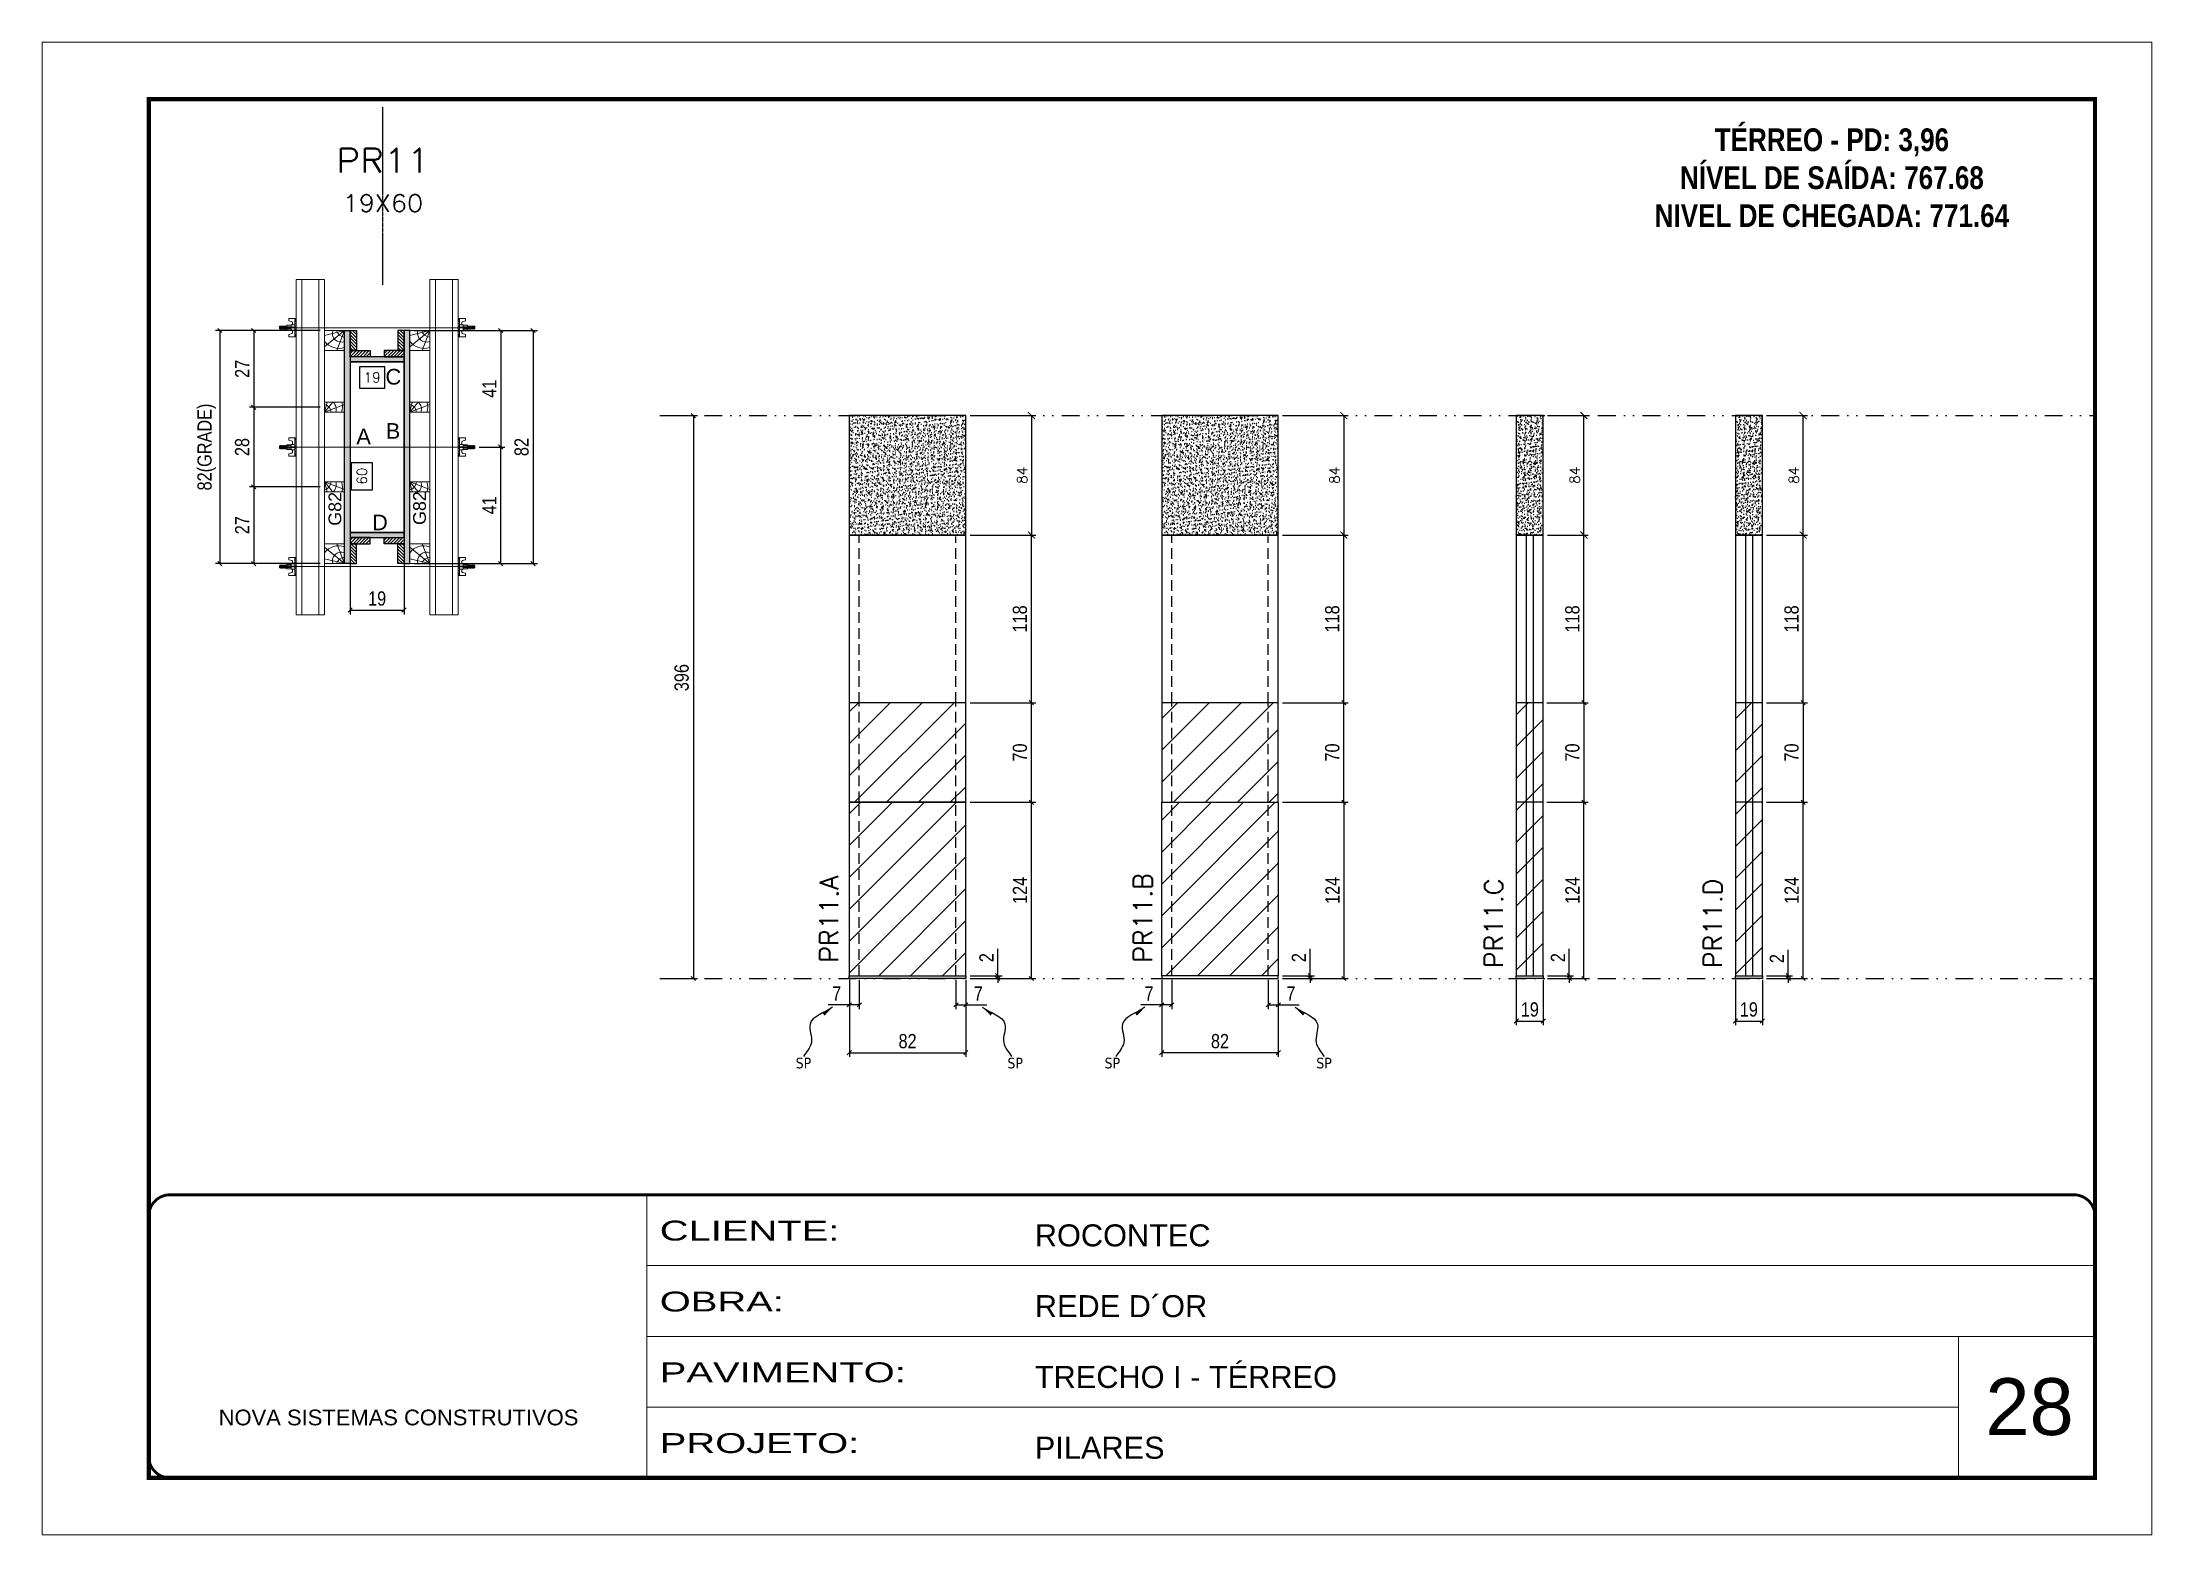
# Model space of a CAD drawing. Extents: x 2949 to 9230, y 1140 to 12527.
# Drawn here: x 7718 to 9203, y 4585 to 5635 of the extents above; entities that cross this region are included whole.
import ezdxf
from ezdxf.enums import TextEntityAlignment as Align

# ---------------------------------------------------------------- set-up
doc = ezdxf.new("R2010")
doc.units = 0
for name, pattern in [('CONTINUO', [0]), ('DASHED', [0.75, 0.5, -0.25]), ('DIVIDE2', [0.625, 0.25, -0.125, 0, -0.125, 0, -0.125]), ('HIDDEN', [0.375, 0.25, -0.125])]:
    doc.linetypes.add(name, pattern=pattern)
for name, color, linetype, lineweight in [('CARIMBO', 255, 'Continuous', 9), ('Folhas', 255, 'Continuous', 9), ('Hachura', 251, 'Continuous', 9), ('Madeira', 126, 'Continuous', 18), ('Perfil Metálico', 224, 'Continuous', 18), ('SARRAFO DE PRESSAO', 251, 'DASHED', 9), ('Texto Seção', 7, 'Continuous', 15)]:
    doc.layers.add(name, color=color, linetype=linetype, lineweight=lineweight)
for name, color, linetype in [('CHAPA', 1, 'Continuous'), ('COTA', 241, 'Continuous'), ('cotas', 4, 'Continuous'), ('MEIO_PONT', 93, 'Continuous'), ('NOMENCLATURA', 7, 'Continuous'), ('Nível', 160, 'Continuous'), ('Painéis', 200, 'Continuous'), ('Romaneio', 10, 'Continuous'), ('SARR_2.2x7', 40, 'Continuous'), ('SARRAFO', 251, 'Continuous'), ('Sarrafo de Pressão', 42, 'HIDDEN'), ('texto', 7, 'Continuous'), ('Texto de Titulo', 7, 'Continuous'), ('Texto Qtd Sarr', 242, 'Continuous'), ('TEXTO_GERAL', 7, 'Continuous')]:
    doc.layers.add(name, color=color, linetype=linetype)
doc.styles.add('ARIAL', font='arial.ttf')
doc.styles.add('COTA TECNICA', font='techl___.ttf', dxfattribs={"height": 10})
doc.styles.add('COTA TECNICA 2X', font='techl___.ttf', dxfattribs={"height": 10})
doc.styles.add('COTA TECNICA-50', font='techl___.ttf', dxfattribs={"height": 10})
doc.styles.add('REGUA-120', font='ROMANS.shx', dxfattribs={"height": 15})
doc.styles.add('ROMANC', font='techb___.ttf', dxfattribs={"height": 2.5})
doc.styles.add('ROMANS', font='romans.shx')
doc.styles.add('SANSSERIF', font='sas_____.pfb')
doc.styles.get("Standard").update_dxf_attribs({"font": 'arial.ttf'})
doc.styles.add('Tecnologia', font='')
doc.styles.get('Tecnologia').set_extended_font_data('Forgotten Futurist')
doc.dimstyles.new('COTA PAINEL-50', dxfattribs={"dimtxt": 10, "dimasz": 3, "dimexe": 3, "dimexo": 3, "dimgap": 3, "dimtad": 1, "dimdec": 1, "dimzin": 12, "dimdsep": 46, "dimtxsty": 'COTA TECNICA-50', "dimblk1": 'OBLIQUE', "dimblk2": 'OBLIQUE', "dimsah": 1, "dimcen": 0.9, "dimclrd": 4, "dimclre": 4, "dimclrt": 240, "dimadec": 1, "dimazin": 3, "dimtfac": 1, "dimtdec": 1, "dimtmove": 0, "dimatfit": 3, "dimfxl": 1, "dimtolj": 1, "dimtzin": 12, "dimarcsym": 0})
doc.dimstyles.new('Cota Paínel', dxfattribs={"dimtxt": 7, "dimasz": 5, "dimexe": 3, "dimexo": 3, "dimgap": 3, "dimtad": 1, "dimdec": 1, "dimzin": 12, "dimdsep": 46, "dimtxsty": 'ROMANS', "dimblk": 'ARCHTICK', "dimcen": 0, "dimclrd": 4, "dimclre": 4, "dimclrt": 1, "dimadec": 1, "dimazin": 3, "dimtfac": 1, "dimtdec": 1, "dimtmove": 0, "dimatfit": 3, "dimldrblk": 'OBLIQUE', "dimfxl": 1, "dimtolj": 1, "dimtzin": 12, "dimarcsym": 0})
doc.dimstyles.new('PAINEL', dxfattribs={"dimtxt": 10, "dimasz": 3, "dimexe": 3, "dimexo": 3, "dimgap": 3, "dimtad": 1, "dimdec": 1, "dimzin": 12, "dimdsep": 46, "dimtxsty": 'COTA TECNICA', "dimblk1": 'OBLIQUE', "dimblk2": 'OBLIQUE', "dimsah": 1, "dimcen": 0.9, "dimclrd": 4, "dimclre": 4, "dimclrt": 240, "dimadec": 1, "dimazin": 3, "dimtfac": 1, "dimtdec": 1, "dimtmove": 0, "dimatfit": 3, "dimfxl": 1, "dimtolj": 1, "dimtzin": 12, "dimarcsym": 0})
doc.dimstyles.new('SECAO PILAR', dxfattribs={"dimtxt": 10, "dimasz": 3, "dimexe": 3, "dimexo": 3, "dimgap": 3, "dimtad": 1, "dimdec": 1, "dimlfac": 0.5, "dimzin": 12, "dimdsep": 46, "dimtxsty": 'COTA TECNICA 2X', "dimblk1": 'OBLIQUE', "dimblk2": 'OBLIQUE', "dimsah": 1, "dimcen": 0.9, "dimclrd": 256, "dimclre": 256, "dimclrt": 256, "dimadec": 1, "dimazin": 3, "dimtfac": 1, "dimtdec": 1, "dimtmove": 0, "dimatfit": 3, "dimfxl": 1, "dimtolj": 1, "dimtzin": 12, "dimarcsym": 0})
doc.dimstyles.new('SECÇÃO 2', dxfattribs={"dimtxt": 7, "dimasz": 6, "dimexe": 0.18, "dimexo": 2, "dimgap": -4, "dimtad": 3, "dimdec": 1, "dimlfac": 0.5, "dimzin": 12, "dimdsep": 46, "dimtxsty": 'ROMANS', "dimblk": 'ARCHTICK', "dimcen": 0.09, "dimse1": 1, "dimse2": 1, "dimsd1": 1, "dimsd2": 1, "dimclrd": 180, "dimclre": 5, "dimclrt": 1, "dimadec": 0, "dimazin": 3, "dimtfac": 1, "dimtdec": 1, "dimtofl": 0, "dimtmove": 0, "dimatfit": 3, "dimldrblk": 'ARCHTICK', "dimfxl": 1, "dimtolj": 1, "dimtzin": 0, "dimarcsym": 0})
doc.dimstyles.get("Standard").update_dxf_attribs({"dimtxt": 0.18, "dimasz": 0.18, "dimexe": 0.18, "dimexo": 0.0625, "dimgap": 0.09, "dimtad": 0, "dimtih": 1, "dimtoh": 1, "dimdec": 4, "dimzin": 0, "dimdsep": 46, "dimtxsty": 'Standard', "dimcen": 0.09, "dimadec": 0, "dimazin": 0, "dimtfac": 1, "dimtdec": 4, "dimtofl": 0, "dimtmove": 0, "dimatfit": 3, "dimfxl": 1, "dimtolj": 1, "dimtzin": 0, "dimarcsym": 0})
pattern_1 = [(135, (-14957.0793, 14771.414), (-1.12253202, -1.12253202), [])]
pattern_2 = [(135, (-14957.0793, 14556.414), (-1.12253202, -1.12253202), [])]
pattern_3 = [(50, (3170, 1148.575), (5.46554, -0.4781726), [0.5715, -6.2865]), (355, (3170, 1148.575), (-1.0573026, 5.7317054), [0.4572, -5.0292175]), (100.451445, (3170.4555, 1148.535), (4.4082374, 5.2535326), [0.4857003, -5.3427073]), (46.1842, (3170, 1150.099), (8.132371, -1.26127), [0.85725, -9.42975]), (96.63556, (3170.678, 1149.994), (7.122124, 7.422784), [0.728551, -8.014068]), (351.18415, (3170, 1150.099), (7.122124, 7.422784), [0.685799, -7.543792]), (21, (3170.762, 1149.718), (4.5484317, -3.067956), [0.5715, -6.2865]), (326, (3170.762, 1149.718), (1.854061, 5.525639), [0.4572, -5.0292]), (71.451445, (3171.141, 1149.4624), (6.4024926, 2.457683), [0.4857003, -5.342698]), (37.5, (3170, 1148.5751), (0.0926581, 2.53665117), [0, -4.96824, 0, -5.1054, 0, -5.04825]), (7.5, (3170, 1148.575), (2.0045899, 3.0054172), [0, -2.91084, 0, -4.85394, 0, -1.92405]), (327.5, (3168.3007, 1148.5751), (4.06771786, -0.1718623), [0, -1.905, 0, -5.9436, 0, -7.8867]), (317.5, (3167.5387, 1148.575), (4.4438754, 0.7627947), [0, -2.4765, 0, -3.94716, 0, -5.6007])]
pattern_4 = [(45, (3170, 1148.575), (-11.22532, 11.22532), [])]

msp = doc.modelspace()

# ---------------------------------------------------------------- texts
at = {"layer": 'CARIMBO', "style": 'ARIAL'}
msp.add_text('28', height=40, dxfattribs=at).set_placement((9085.39, 4655.43))
at = {"layer": 'NOMENCLATURA', "color": 2, "insert": (8977.36, 5601.34), "char_height": 16, "attachment_point": 2, "style": 'ROMANC'}
msp.add_mtext_dynamic_manual_height_columns('\\PTÉRREO - PD: 3,96\\PNÍVEL DE SAÍDA: 767.68\\PNIVEL DE CHEGADA: 771.64', width=300.2766, gutter_width=1, heights=[0], dxfattribs=at)
at = {"layer": 'texto', "color": 0, "char_height": 7.5, "attachment_point": 5}
for insert in [(8253.41, 4917.08), (8402.43, 4917.08), (8470.83, 4917.08), (8619.85, 4917.08)]:
    msp.add_mtext('{\\fTahoma|b0|i0|c0|p34;\\C4;SP}', dxfattribs=dict(at, insert=insert))
at = {"layer": 'Texto Seção', "char_height": 13, "width": 285.3299, "rotation": 90, "style": 'REGUA-120'}
for s, insert, attachment_point in [('PR11.B', (8498.77, 4987.82), 7), ('PR11.A', (8264.89, 4987.82), 1), ('PR11.C', (8745.71, 4983.98), 7), ('PR11.D', (8899.98, 4983.98), 7)]:
    msp.add_mtext(s, dxfattribs=dict(at, insert=insert, attachment_point=attachment_point))
at = {"layer": 'TEXTO_GERAL', "style": 'ARIAL'}
for s, p in [('C', (7964.74, 5399.96)), ('A', (7943.79, 5357.91)), ('B', (7964.5, 5361.82)), ('D', (7955.29, 5297.46))]:
    msp.add_text(s, height=11, dxfattribs=at).set_placement(p, align=Align.MIDDLE_CENTER)
at = {"layer": 'TEXTO_GERAL', "color": 0, "linetype": 'Continuous', "style": 'SANSSERIF'}
for p in [(7923.6, 5295.13), (7983.16, 5295.67)]:
    msp.add_text('G82', height=9, rotation=90, dxfattribs=at).set_placement(p, align=Align.MIDDLE_LEFT)

# ---------------------------------------------------------------- blocks, each defined once
blk = doc.blocks.new('9999999999')
at = {"color": 30, "linetype": 'CONTINUO'}
for p, q in [((98564.6, 34230.2), (98564.6, 34429.4)), ((98564.6, 34379.6), (99584, 34379.6)), ((98564.6, 34329.8), (99488, 34329.8)), ((99584, 34329.8), (99488, 34329.8)), ((99488, 34329.8), (99488, 34230.2)), ((98564.6, 34280), (99488, 34280))]:
    blk.add_line(p, q, dxfattribs=at)
at = {"color": 30, "linetype": 'CONTINUO', "const_width": 2}
blk.add_lwpolyline([(99584, 34230.2), (99584, 34414.4, 0.414214), (99569, 34429.4), (98229, 34429.4, 0.414214), (98214, 34414.4), (98214, 34245.2, 0.414214), (98229, 34230.2), (99584, 34230.2)], format="xyb", dxfattribs=at)
at = {"layer": 'Folhas'}
blk.add_lwpolyline([(98139, 34190.2), (99624, 34190.2), (99624, 35240.2), (98139, 35240.2)], close=True, dxfattribs=at)
at = {"layer": 'Folhas', "color": 30, "const_width": 3}
blk.add_lwpolyline([(98214, 34230.2), (99584, 34230.2), (99584, 35200.2), (98214, 35200.2)], close=True, dxfattribs=at)
at = {"color": 7, "linetype": 'Continuous', "ltscale": 5, "style": 'ARIAL'}
for s, height, p in [('ROCONTEC', 15.48, (98837.7, 34393.1)), ('REDE D´OR', 15.48, (98837.7, 34343.3)), ('TRECHO I - TÉRREO', 15.483, (98837.7, 34293.5)), ('NOVA SISTEMAS CONSTRUTIVOS', 11.059, (98263.2, 34267.2)), ('PILARES', 15.48, (98837.7, 34243.7))]:
    blk.add_text(s, height=height, dxfattribs=at).set_placement(p)
at = {"layer": 'Folhas', "color": 7, "style": 'Tecnologia', "width": 1.5}
for s, p in [('CLIENTE:', (98573.7, 34397.2)), ('OBRA:', (98573.7, 34347.3)), ('PAVIMENTO:', (98573.7, 34297.5)), ('PROJETO:', (98573.7, 34247.7))]:
    blk.add_text(s, height=14, dxfattribs=at).set_placement(p)
blk = doc.blocks.new('_Oblique')
at = {"color": 0, "linetype": 'ByBlock', "lineweight": -2}
blk.add_line((-0.5, -0.5), (0.5, 0.5), dxfattribs=at)
blk = doc.blocks.new('*D758')
at = {"layer": 'cotas', "color": 4, "linetype": 'ByBlock', "lineweight": -2, "transparency": 16777216}
for p, q in [((8155.2, 5372.6), (8178.9, 5372.6)), ((8175.9, 5372.6), (8175.9, 4976.6)), ((8155.2, 4976.6), (8178.9, 4976.6))]:
    blk.add_line(p, q, dxfattribs=at)
at = {"layer": 'Defpoints', "color": 0, "linetype": 'ByBlock', "transparency": 16777216}
for p in [(8152.2, 5372.6), (8152.2, 4976.6), (8175.9, 4976.6)]:
    blk.add_point(p, dxfattribs=at)
at = {"layer": 'cotas', "color": 4, "linetype": 'ByBlock', "lineweight": -2, "transparency": 16777216, "xscale": 3, "yscale": 3, "zscale": 3}
for p, rotation in [((8175.9, 5372.6), 90), ((8175.9, 4976.6), 270)]:
    blk.add_blockref('_Oblique', p, dxfattribs=dict(at, rotation=rotation))
at = {"layer": 'cotas', "color": 240, "linetype": 'ByBlock', "transparency": 16777216, "insert": (8167.7, 5188.3), "char_height": 10, "attachment_point": 5, "rotation": 90, "style": 'COTA TECNICA'}
blk.add_mtext('\\A1;396', dxfattribs=at)
blk = doc.blocks.new('*D180')
at = {"layer": 'COTA', "color": 4, "lineweight": -2, "transparency": 16777216}
for p, q in [((8285.7, 4975.6), (8285.7, 4921.4)), ((8367.7, 4975.6), (8367.7, 4921.4)), ((8285.7, 4924.4), (8367.7, 4924.4))]:
    blk.add_line(p, q, dxfattribs=at)
at = {"layer": 'Defpoints', "color": 0, "transparency": 16777216}
for p in [(8285.7, 4978.6), (8367.7, 4978.6), (8367.7, 4924.4)]:
    blk.add_point(p, dxfattribs=at)
at = {"layer": 'COTA', "color": 4, "lineweight": -2, "transparency": 16777216, "xscale": 3, "yscale": 3, "zscale": 3, "rotation": 180}
blk.add_blockref('_Oblique', (8285.7, 4924.4), dxfattribs=at)
at = {"layer": 'COTA', "color": 4, "lineweight": -2, "transparency": 16777216, "xscale": 3, "yscale": 3, "zscale": 3}
blk.add_blockref('_Oblique', (8367.7, 4924.4), dxfattribs=at)
at = {"layer": 'COTA', "color": 240, "transparency": 16777216, "insert": (8326.7, 4932.5), "char_height": 10, "attachment_point": 5, "style": 'COTA TECNICA'}
blk.add_mtext('\\A1;82', dxfattribs=at)
blk = doc.blocks.new('*D181')
at = {"layer": 'COTA', "color": 4, "lineweight": -2, "transparency": 16777216}
for p, q in [((8370.7, 5100.6), (8416.9, 5100.6)), ((8413.9, 4976.6), (8413.9, 5100.6)), ((8370.7, 4976.6), (8416.9, 4976.6))]:
    blk.add_line(p, q, dxfattribs=at)
at = {"layer": 'Defpoints', "color": 0, "transparency": 16777216}
for p in [(8367.7, 5100.6), (8413.9, 5100.6), (8367.7, 4976.6)]:
    blk.add_point(p, dxfattribs=at)
at = {"layer": 'COTA', "color": 4, "lineweight": -2, "transparency": 16777216, "xscale": 3, "yscale": 3, "zscale": 3}
for p, rotation in [((8413.9, 5100.6), 90), ((8413.9, 4976.6), 270)]:
    blk.add_blockref('_Oblique', p, dxfattribs=dict(at, rotation=rotation))
at = {"layer": 'COTA', "color": 240, "transparency": 16777216, "insert": (8405.8, 5038.6), "char_height": 10, "attachment_point": 5, "rotation": 90, "style": 'COTA TECNICA-50'}
blk.add_mtext('\\A1;124', dxfattribs=at)
blk = doc.blocks.new('*D182')
at = {"layer": 'COTA', "color": 4, "lineweight": -2, "transparency": 16777216}
for p, q in [((8390.2, 4978.6), (8390.2, 4997.4)), ((8370.7, 4978.6), (8393.2, 4978.6)), ((8370.7, 4976.6), (8393.2, 4976.6)), ((8390.2, 4976.6), (8390.2, 4978.6)), ((8390.2, 4976.6), (8390.2, 4973.6))]:
    blk.add_line(p, q, dxfattribs=at)
at = {"layer": 'Defpoints', "color": 0, "transparency": 16777216}
for p in [(8367.7, 4978.6), (8367.7, 4976.6), (8390.2, 4976.6)]:
    blk.add_point(p, dxfattribs=at)
at = {"layer": 'COTA', "color": 4, "lineweight": -2, "transparency": 16777216, "xscale": 3, "yscale": 3, "zscale": 3}
for p, rotation in [((8390.2, 4978.6), 270), ((8390.2, 4976.6), 90)]:
    blk.add_blockref('_Oblique', p, dxfattribs=dict(at, rotation=rotation))
at = {"layer": 'COTA', "color": 240, "transparency": 16777216, "insert": (8382.2, 4991.3), "char_height": 10, "attachment_point": 5, "rotation": 90, "style": 'COTA TECNICA-50'}
blk.add_mtext('\\A1;2', dxfattribs=at)
blk = doc.blocks.new('*D183')
at = {"layer": 'COTA', "color": 4, "lineweight": -2, "transparency": 16777216}
for p, q in [((8292.7, 4975.6), (8292.7, 4955.1)), ((8285.7, 4973.6), (8285.7, 4955.1)), ((8285.7, 4958.1), (8270.9, 4958.1)), ((8292.7, 4958.1), (8285.7, 4958.1))]:
    blk.add_line(p, q, dxfattribs=at)
at = {"layer": 'Defpoints', "color": 0, "transparency": 16777216}
for p in [(8285.7, 4976.6), (8292.7, 4978.6), (8285.7, 4958.1)]:
    blk.add_point(p, dxfattribs=at)
at = {"layer": 'COTA', "color": 4, "lineweight": -2, "transparency": 16777216, "xscale": 3, "yscale": 3, "zscale": 3, "rotation": 180}
blk.add_blockref('_Oblique', (8285.7, 4958.1), dxfattribs=at)
at = {"layer": 'COTA', "color": 4, "lineweight": -2, "transparency": 16777216, "xscale": 3, "yscale": 3, "zscale": 3}
blk.add_blockref('_Oblique', (8292.7, 4958.1), dxfattribs=at)
at = {"layer": 'COTA', "color": 240, "transparency": 16777216, "insert": (8276.8, 4966.1), "char_height": 10, "attachment_point": 5, "style": 'COTA TECNICA-50'}
blk.add_mtext('\\A1;7', dxfattribs=at)
blk = doc.blocks.new('*D184')
at = {"layer": 'COTA', "color": 4, "lineweight": -2, "transparency": 16777216}
for p, q in [((8360.7, 4975.6), (8360.7, 4955.1)), ((8367.7, 4973.6), (8367.7, 4955.1)), ((8360.7, 4958.1), (8367.7, 4958.1)), ((8367.7, 4958.1), (8382.4, 4958.1))]:
    blk.add_line(p, q, dxfattribs=at)
at = {"layer": 'Defpoints', "color": 0, "transparency": 16777216}
for p in [(8360.7, 4978.6), (8367.7, 4976.6), (8367.7, 4958.1)]:
    blk.add_point(p, dxfattribs=at)
at = {"layer": 'COTA', "color": 4, "lineweight": -2, "transparency": 16777216, "xscale": 3, "yscale": 3, "zscale": 3, "rotation": 180}
blk.add_blockref('_Oblique', (8360.7, 4958.1), dxfattribs=at)
at = {"layer": 'COTA', "color": 4, "lineweight": -2, "transparency": 16777216, "xscale": 3, "yscale": 3, "zscale": 3}
blk.add_blockref('_Oblique', (8367.7, 4958.1), dxfattribs=at)
at = {"layer": 'COTA', "color": 240, "transparency": 16777216, "insert": (8376.5, 4966.1), "char_height": 10, "attachment_point": 5, "style": 'COTA TECNICA-50'}
blk.add_mtext('\\A1;7', dxfattribs=at)
blk = doc.blocks.new('*D127')
at = {"layer": 'COTA', "color": 180, "lineweight": -2, "transparency": 16777216}
for p, q in [((7950.1, 5339.5), (7935.1, 5339.5)), ((7935.1, 5339.5), (7935.1, 5320.5)), ((7950.1, 5320.5), (7950.1, 5339.5)), ((7935.1, 5320.5), (7950.1, 5320.5))]:
    blk.add_line(p, q, dxfattribs=at)
at = {"layer": 'Defpoints', "color": 0, "transparency": 16777216}
for p in [(7934.3, 5410.5), (7934.3, 5290.5), (7954.1, 5290.5)]:
    blk.add_point(p, dxfattribs=at)
at = {"layer": 'COTA', "color": 1, "transparency": 16777216, "insert": (7942.6, 5330), "char_height": 7, "attachment_point": 5, "rotation": 90, "style": 'ROMANS'}
blk.add_mtext('\\A1;60', dxfattribs=at)
blk = doc.blocks.new('_ArchTick')
at = {"color": 0, "linetype": 'ByBlock', "const_width": 0.15}
blk.add_lwpolyline([(-0.5, -0.5), (0.5, 0.5)], dxfattribs=at)
blk = doc.blocks.new('*D128')
at = {"layer": 'COTA', "lineweight": -2, "transparency": 16777216}
for p, q in [((7979.3, 5432.5), (8066.1, 5432.5)), ((8063.1, 5432.5), (8063.1, 5268.5)), ((7979.3, 5268.5), (8066.1, 5268.5))]:
    blk.add_line(p, q, dxfattribs=at)
at = {"layer": 'Defpoints', "color": 0, "transparency": 16777216}
for p in [(7976.3, 5432.5), (7976.3, 5268.5), (8063.1, 5268.5)]:
    blk.add_point(p, dxfattribs=at)
at = {"layer": 'COTA', "lineweight": -2, "transparency": 16777216, "xscale": 3, "yscale": 3, "zscale": 3}
for p, rotation in [((8063.1, 5432.5), 90), ((8063.1, 5268.5), 270)]:
    blk.add_blockref('_Oblique', p, dxfattribs=dict(at, rotation=rotation))
at = {"layer": 'COTA', "transparency": 16777216, "insert": (8055, 5350.5), "char_height": 10, "attachment_point": 5, "rotation": 90, "style": 'COTA TECNICA 2X'}
blk.add_mtext('\\A1;82', dxfattribs=at)
blk = doc.blocks.new('*D129')
at = {"layer": 'COTA', "lineweight": -2, "transparency": 16777216}
for p, q in [((8013.3, 5432.5), (8043.3, 5432.5)), ((8040.3, 5432.5), (8040.3, 5350.5)), ((8025.1, 5350.5), (8043.3, 5350.5))]:
    blk.add_line(p, q, dxfattribs=at)
at = {"layer": 'Defpoints', "color": 0, "transparency": 16777216}
for p in [(8010.3, 5432.5), (8022.1, 5350.5), (8040.3, 5350.5)]:
    blk.add_point(p, dxfattribs=at)
at = {"layer": 'COTA', "lineweight": -2, "transparency": 16777216, "xscale": 3, "yscale": 3, "zscale": 3}
for p, rotation in [((8040.3, 5432.5), 90), ((8040.3, 5350.5), 270)]:
    blk.add_blockref('_Oblique', p, dxfattribs=dict(at, rotation=rotation))
at = {"layer": 'COTA', "transparency": 16777216, "insert": (8032.3, 5391.5), "char_height": 10, "attachment_point": 5, "rotation": 90, "style": 'COTA TECNICA 2X'}
blk.add_mtext('\\A1;41', dxfattribs=at)
blk = doc.blocks.new('*D130')
at = {"layer": 'COTA', "lineweight": -2, "transparency": 16777216}
for p, q in [((8025.1, 5350.5), (8043.3, 5350.5)), ((8040.3, 5268.5), (8040.3, 5350.5)), ((8013.3, 5268.5), (8043.3, 5268.5))]:
    blk.add_line(p, q, dxfattribs=at)
at = {"layer": 'Defpoints', "color": 0, "transparency": 16777216}
for p in [(8022.1, 5350.5), (8040.3, 5350.5), (8010.3, 5268.5)]:
    blk.add_point(p, dxfattribs=at)
at = {"layer": 'COTA', "lineweight": -2, "transparency": 16777216, "xscale": 3, "yscale": 3, "zscale": 3}
for p, rotation in [((8040.3, 5350.5), 90), ((8040.3, 5268.5), 270)]:
    blk.add_blockref('_Oblique', p, dxfattribs=dict(at, rotation=rotation))
at = {"layer": 'COTA', "transparency": 16777216, "insert": (8032.3, 5309.5), "char_height": 10, "attachment_point": 5, "rotation": 90, "style": 'COTA TECNICA 2X'}
blk.add_mtext('\\A1;41', dxfattribs=at)
blk = doc.blocks.new('*D131')
at = {"layer": 'COTA', "color": 180, "lineweight": -2, "transparency": 16777216}
for p, q in [((7958.8, 5407), (7940.8, 5407)), ((7940.8, 5407), (7940.8, 5392)), ((7958.8, 5392), (7958.8, 5407)), ((7940.8, 5392), (7958.8, 5392))]:
    blk.add_line(p, q, dxfattribs=at)
at = {"layer": 'Defpoints', "color": 0, "transparency": 16777216}
for p in [(7934.3, 5410.5), (7972.3, 5410.5), (7972.3, 5388)]:
    blk.add_point(p, dxfattribs=at)
at = {"layer": 'COTA', "color": 1, "transparency": 16777216, "insert": (7949.8, 5399.5), "char_height": 7, "attachment_point": 5, "style": 'ROMANS'}
blk.add_mtext('\\A1;19', dxfattribs=at)
blk = doc.blocks.new('titulo1')
at = {"layer": 'Defpoints', "color": 252, "linetype": 'HIDDEN', "ltscale": 2}
blk.add_line((0, 0), (0, 125), dxfattribs=at)
at = {"layer": 'Defpoints', "style": 'ROMANS', "oblique": 15}
blk.add_attdef('FOLHA', text='', height=10, dxfattribs=at).set_placement((0, 15.6), align=Align.MIDDLE_CENTER)
at = {"layer": 'Texto Qtd Sarr', "color": 3, "style": 'ROMANS', "oblique": 15}
for tag, height, p in [('TITULO', 17, (0, 71.4)), ('SEÇÃO', 12, (0, 41.5))]:
    blk.add_attdef(tag, text='', height=height, dxfattribs=at).set_placement(p, align=Align.MIDDLE_CENTER)
blk = doc.blocks.new('PONTALETE')
at = {"layer": 'Madeira'}
for q in [(2.71, 7), (7, 5.76), (7, 1.74)]:
    blk.add_line((0, 0), q, dxfattribs=at)
blk.add_lwpolyline([(0, 0), (7, 0), (7, 7), (0, 7)], close=True, dxfattribs=at)
for centre, radius, start, end in [((2.04, 0.06), 6.23, 37.28179, 109.09128), ((1.09, 0.9), 3.19, 343.60304, 109.98471), ((-0.21, -0.78), 3.09, 14.63219, 86.0383)]:
    blk.add_arc(centre, radius, start, end, dxfattribs=at)
blk = doc.blocks.new('*D132')
at = {"layer": 'COTA', "lineweight": -2, "transparency": 16777216}
for p, q in [((7913.3, 5432.5), (7839.6, 5432.5)), ((7842.6, 5432.5), (7842.6, 5268.5)), ((7913.3, 5268.5), (7839.6, 5268.5))]:
    blk.add_line(p, q, dxfattribs=at)
at = {"layer": 'Defpoints', "color": 0, "transparency": 16777216}
for p in [(7916.3, 5432.5), (7842.6, 5268.5), (7916.3, 5268.5)]:
    blk.add_point(p, dxfattribs=at)
at = {"layer": 'COTA', "lineweight": -2, "transparency": 16777216, "xscale": 3, "yscale": 3, "zscale": 3}
for p, rotation in [((7842.6, 5432.5), 90), ((7842.6, 5268.5), 270)]:
    blk.add_blockref('_Oblique', p, dxfattribs=dict(at, rotation=rotation))
at = {"layer": 'COTA', "transparency": 16777216, "insert": (7833.3, 5350.5), "char_height": 10, "attachment_point": 5, "rotation": 90, "style": 'COTA TECNICA 2X'}
blk.add_mtext('\\A1;82(GRADE)', dxfattribs=at)
blk = doc.blocks.new('MEIO PONTALETE')
at = {"layer": 'Madeira'}
for q in [(2.71, 7), (3.5, 2.88), (3.5, 0.87)]:
    blk.add_line((0, 0), q, dxfattribs=at)
blk.add_lwpolyline([(0, 0), (3.5, 0), (3.5, 7), (0, 7)], close=True, dxfattribs=at)
for centre, radius, start, end in [((2.04, 0.06), 6.23, 76.44987, 109.09128), ((1.09, 0.9), 3.19, 40.90626, 109.98471), ((-0.21, -0.78), 3.09, 14.63219, 86.0383)]:
    blk.add_arc(centre, radius, start, end, dxfattribs=at)
blk = doc.blocks.new('*D133')
at = {"layer": 'COTA', "lineweight": -2, "transparency": 16777216}
for p, q in [((7913.3, 5322.5), (7863.4, 5322.5)), ((7866.4, 5322.5), (7866.4, 5268.5)), ((7913.3, 5268.5), (7863.4, 5268.5))]:
    blk.add_line(p, q, dxfattribs=at)
at = {"layer": 'Defpoints', "color": 0, "transparency": 16777216}
for p in [(7916.3, 5322.5), (7866.4, 5268.5), (7916.3, 5268.5)]:
    blk.add_point(p, dxfattribs=at)
at = {"layer": 'COTA', "lineweight": -2, "transparency": 16777216, "xscale": 3, "yscale": 3, "zscale": 3}
for p, rotation in [((7866.4, 5322.5), 90), ((7866.4, 5268.5), 270)]:
    blk.add_blockref('_Oblique', p, dxfattribs=dict(at, rotation=rotation))
at = {"layer": 'COTA', "transparency": 16777216, "insert": (7858.3, 5295.5), "char_height": 10, "attachment_point": 5, "rotation": 90, "style": 'COTA TECNICA 2X'}
blk.add_mtext('\\A1;27', dxfattribs=at)
blk = doc.blocks.new('C')
at = {"layer": 'Hachura', "color": 0}
for p, q in [((0, 3.22), (0, -3.22)), ((0.45, 3.22), (0, 3.22)), ((0.46, 3.16), (0, 3.16)), ((0.46, 3.05), (0, 3.05)), ((0.46, 2.88), (0, 2.88)), ((0, 2.75), (0, -1.16)), ((0.46, 2.65), (0, 2.65)), ((0.46, 2.23), (0, 2.23)), ((0.46, 1.51), (0, 1.51)), ((0.39, 0.49), (0.17, 0.49)), ((0.45, -3.23), (0.45, 3.22)), ((0.45, 3.22), (2.58, 3.22)), ((1.74, 0.97), (0.45, 0.97)), ((1.45, 0.1), (0.45, 0.1)), ((1.35, 1.94), (1.35, 0.96)), ((2.58, 2.39), (1.47, 2.09)), ((1.74, -0.97), (1.74, 0.97)), ((1.74, 0.97), (1.74, 0.84)), ((1.74, 0.97), (1.74, 0.84)), ((1.74, 0.84), (3.35, 0.84)), ((3.35, 0.45), (1.74, 0.45)), ((2.58, 3.22), (2.58, 2.39)), ((3.32, 0.84), (3.32, -0.84)), ((3.35, 0.84), (3.35, -0.84)), ((3.68, 0.45), (3.35, 0.45)), ((3.84, -0.52), (3.35, 0.45)), ((3.35, 0.06), (3.67, -0.57)), ((3.68, 0.45), (4.16, -0.52)), ((3.72, 0.5), (4.25, -0.57)), ((4.37, -0.55), (3.83, 0.53)), ((4.15, 0.45), (3.93, 0.45)), ((4.42, -0.52), (3.93, 0.45)), ((4.15, 0.45), (4.26, 0.45)), ((4.26, 0.45), (4.74, -0.52)), ((4.3, 0.5), (4.83, -0.57)), ((4.95, -0.55), (4.41, 0.53)), ((4.51, 0.45), (4.84, 0.45)), ((5, -0.52), (4.51, 0.45)), ((4.84, 0.45), (5.32, -0.52)), ((4.88, 0.5), (5.41, -0.57)), ((5.53, -0.55), (4.99, 0.53)), ((5.58, -0.52), (5.09, 0.45)), ((5.42, 0.45), (5.09, 0.45)), ((5.58, -0.52), (5.09, 0.45)), ((5.42, 0.45), (5.74, -0.19)), ((5.46, 0.5), (5.74, -0.07)), ((5.74, 0.19), (5.57, 0.53)), ((5.74, 0.32), (5.68, 0.45)), ((5.68, 0.45), (5.74, 0.45)), ((5.74, 0.45), (5.9, 0.29)), ((5.74, 0.45), (5.74, -0.52)), ((5.9, -0.36), (5.9, 0.29)), ((0.45, 0), (0, 0)), ((0.46, -1.52), (0, -1.52)), ((0.46, -2.23), (0, -2.23)), ((0.46, -2.65), (0, -2.65)), ((0.46, -2.88), (0, -2.88)), ((0.46, -3.05), (0, -3.05)), ((0.46, -3.16), (0, -3.16)), ((0, -3.22), (2.57, -3.22)), ((0.08, -0.48), (0.29, -0.48)), ((0.29, -0.48), (0.4, -0.48)), ((0.45, 0), (0.45, -0.97)), ((0.45, -0.16), (1.45, -0.16)), ((0.45, -0.65), (0.45, -0.32)), ((0.45, -3.23), (0.45, -0.65)), ((0.45, -0.97), (1.74, -0.97)), ((1.35, -1.94), (1.35, -0.97)), ((2.58, -2.39), (1.47, -2.1)), ((3.35, -0.32), (1.74, -0.32)), ((3.35, -0.84), (1.74, -0.84)), ((2.58, -3.23), (2.58, -2.39)), ((3.35, -0.07), (3.58, -0.52)), ((3.35, -0.52), (3.58, -0.52)), ((3.84, -0.52), (4.16, -0.52)), ((4.42, -0.52), (4.74, -0.52)), ((4.63, -0.52), (4.74, -0.52)), ((5, -0.52), (5.32, -0.52)), ((5.58, -0.52), (5.74, -0.52)), ((5.74, -0.52), (5.9, -0.36)), ((5.74, -0.52), (5.74, -0.52))]:
    blk.add_line(p, q, dxfattribs=at)
for centre, radius, start, end in [((1.52, 1.94), 0.161, 104.74356, 180), ((1.44, -0.03), 0.129, 272.69497, 87.30503), ((3.81, 0.39), 0.143, 25.56881, 154.43119), ((4.39, 0.39), 0.143, 25.56881, 154.43119), ((4.97, 0.39), 0.143, 25.56881, 154.43119), ((5.55, 0.39), 0.143, 25.56881, 154.43119), ((0.17, -0.37), 0.174, 221.74404, 317.85924), ((1.52, -1.94), 0.161, 180, 255.25644), ((3.71, -0.4), 0.174, 222.14076, 318.25596), ((4.29, -0.4), 0.174, 222.14076, 318.25596), ((4.87, -0.4), 0.174, 222.14076, 318.25596), ((5.45, -0.4), 0.174, 222.14076, 318.25596), ((5.61, -0.4), 0.174, 317.85924, 318.25596)]:
    blk.add_arc(centre, radius, start, end, dxfattribs=at)
blk = doc.blocks.new('*D134')
at = {"layer": 'COTA', "lineweight": -2, "transparency": 16777216}
for p, q in [((7913.3, 5432.5), (7863.4, 5432.5)), ((7866.4, 5432.5), (7866.4, 5378.5)), ((7913.3, 5378.5), (7863.4, 5378.5))]:
    blk.add_line(p, q, dxfattribs=at)
at = {"layer": 'Defpoints', "color": 0, "transparency": 16777216}
for p in [(7916.3, 5432.5), (7866.4, 5378.5), (7916.3, 5378.5)]:
    blk.add_point(p, dxfattribs=at)
at = {"layer": 'COTA', "lineweight": -2, "transparency": 16777216, "xscale": 3, "yscale": 3, "zscale": 3}
for p, rotation in [((7866.4, 5432.5), 90), ((7866.4, 5378.5), 270)]:
    blk.add_blockref('_Oblique', p, dxfattribs=dict(at, rotation=rotation))
at = {"layer": 'COTA', "transparency": 16777216, "insert": (7858.3, 5405.5), "char_height": 10, "attachment_point": 5, "rotation": 90, "style": 'COTA TECNICA 2X'}
blk.add_mtext('\\A1;27', dxfattribs=at)
blk = doc.blocks.new('*D135')
at = {"layer": 'COTA', "lineweight": -2, "transparency": 16777216}
for p, q in [((7913.3, 5378.5), (7863.4, 5378.5)), ((7866.4, 5378.5), (7866.4, 5322.5)), ((7913.3, 5322.5), (7863.4, 5322.5))]:
    blk.add_line(p, q, dxfattribs=at)
at = {"layer": 'Defpoints', "color": 0, "transparency": 16777216}
for p in [(7916.3, 5378.5), (7866.4, 5322.5), (7916.3, 5322.5)]:
    blk.add_point(p, dxfattribs=at)
at = {"layer": 'COTA', "lineweight": -2, "transparency": 16777216, "xscale": 3, "yscale": 3, "zscale": 3}
for p, rotation in [((7866.4, 5378.5), 90), ((7866.4, 5322.5), 270)]:
    blk.add_blockref('_Oblique', p, dxfattribs=dict(at, rotation=rotation))
at = {"layer": 'COTA', "transparency": 16777216, "insert": (7858.3, 5350.5), "char_height": 10, "attachment_point": 5, "rotation": 90, "style": 'COTA TECNICA 2X'}
blk.add_mtext('\\A1;28', dxfattribs=at)
blk = doc.blocks.new('*D752')
at = {"layer": 'COTA', "lineweight": -2, "transparency": 16777216}
for p, q in [((7934.3, 5283.9), (7934.3, 5232.8)), ((7972.3, 5283.9), (7972.3, 5232.8)), ((7934.3, 5235.8), (7972.3, 5235.8))]:
    blk.add_line(p, q, dxfattribs=at)
at = {"layer": 'Defpoints', "color": 0, "transparency": 16777216}
for p in [(7934.3, 5286.9), (7972.3, 5286.9), (7972.3, 5235.8)]:
    blk.add_point(p, dxfattribs=at)
at = {"layer": 'COTA', "lineweight": -2, "transparency": 16777216, "xscale": 3, "yscale": 3, "zscale": 3, "rotation": 180}
blk.add_blockref('_Oblique', (7934.3, 5235.8), dxfattribs=at)
at = {"layer": 'COTA', "lineweight": -2, "transparency": 16777216, "xscale": 3, "yscale": 3, "zscale": 3}
blk.add_blockref('_Oblique', (7972.3, 5235.8), dxfattribs=at)
at = {"layer": 'COTA', "transparency": 16777216, "insert": (7953.3, 5243.9), "char_height": 10, "attachment_point": 5, "style": 'COTA TECNICA 2X'}
blk.add_mtext('\\A1;19', dxfattribs=at)
blk = doc.blocks.new('*D136')
at = {"layer": 'Defpoints', "color": 0, "linetype": 'ByBlock', "transparency": 16777216}
for p in [(8367.7, 5170.6), (8413.9, 5170.6), (8367.7, 5100.6)]:
    blk.add_point(p, dxfattribs=at)
at = {"layer": 'Romaneio', "color": 4, "linetype": 'ByBlock', "lineweight": -2, "transparency": 16777216}
for p, q in [((8370.7, 5170.6), (8416.9, 5170.6)), ((8413.9, 5100.6), (8413.9, 5170.6)), ((8370.7, 5100.6), (8416.9, 5100.6))]:
    blk.add_line(p, q, dxfattribs=at)
at = {"layer": 'Romaneio', "color": 4, "linetype": 'ByBlock', "lineweight": -2, "transparency": 16777216, "xscale": 3, "yscale": 3, "zscale": 3}
for p, rotation in [((8413.9, 5170.6), 90), ((8413.9, 5100.6), 270)]:
    blk.add_blockref('_Oblique', p, dxfattribs=dict(at, rotation=rotation))
at = {"layer": 'Romaneio', "color": 240, "linetype": 'ByBlock', "transparency": 16777216, "insert": (8405.8, 5135.6), "char_height": 10, "attachment_point": 5, "rotation": 90, "style": 'COTA TECNICA'}
blk.add_mtext('\\A1;70', dxfattribs=at)
blk = doc.blocks.new('*D137')
at = {"layer": 'COTA', "color": 4, "lineweight": -2, "transparency": 16777216}
for p, q in [((8505.6, 4975.6), (8505.6, 4921.4)), ((8587.6, 4975.6), (8587.6, 4921.4)), ((8587.6, 4924.4), (8505.6, 4924.4))]:
    blk.add_line(p, q, dxfattribs=at)
at = {"layer": 'Defpoints', "color": 0, "transparency": 16777216}
for p in [(8505.6, 4978.6), (8587.6, 4978.6), (8505.6, 4924.4)]:
    blk.add_point(p, dxfattribs=at)
at = {"layer": 'COTA', "color": 4, "lineweight": -2, "transparency": 16777216, "xscale": 3, "yscale": 3, "zscale": 3, "rotation": 180}
blk.add_blockref('_Oblique', (8505.6, 4924.4), dxfattribs=at)
at = {"layer": 'COTA', "color": 4, "lineweight": -2, "transparency": 16777216, "xscale": 3, "yscale": 3, "zscale": 3}
blk.add_blockref('_Oblique', (8587.6, 4924.4), dxfattribs=at)
at = {"layer": 'COTA', "color": 240, "transparency": 16777216, "insert": (8546.6, 4932.5), "char_height": 10, "attachment_point": 5, "style": 'COTA TECNICA'}
blk.add_mtext('\\A1;82', dxfattribs=at)
blk = doc.blocks.new('*D138')
at = {"layer": 'COTA', "color": 4, "lineweight": -2, "transparency": 16777216}
for p, q in [((8580.6, 4975.6), (8580.6, 4955.1)), ((8587.6, 4973.6), (8587.6, 4955.1)), ((8580.6, 4958.1), (8587.6, 4958.1)), ((8587.6, 4958.1), (8602.3, 4958.1))]:
    blk.add_line(p, q, dxfattribs=at)
at = {"layer": 'Defpoints', "color": 0, "transparency": 16777216}
for p in [(8580.6, 4978.6), (8587.6, 4976.6), (8587.6, 4958.1)]:
    blk.add_point(p, dxfattribs=at)
at = {"layer": 'COTA', "color": 4, "lineweight": -2, "transparency": 16777216, "xscale": 3, "yscale": 3, "zscale": 3, "rotation": 180}
blk.add_blockref('_Oblique', (8580.6, 4958.1), dxfattribs=at)
at = {"layer": 'COTA', "color": 4, "lineweight": -2, "transparency": 16777216, "xscale": 3, "yscale": 3, "zscale": 3}
blk.add_blockref('_Oblique', (8587.6, 4958.1), dxfattribs=at)
at = {"layer": 'COTA', "color": 240, "transparency": 16777216, "insert": (8596.5, 4966.1), "char_height": 10, "attachment_point": 5, "style": 'COTA TECNICA-50'}
blk.add_mtext('\\A1;7', dxfattribs=at)
blk = doc.blocks.new('*D139')
at = {"layer": 'COTA', "color": 4, "lineweight": -2, "transparency": 16777216}
for p, q in [((8512.6, 4975.6), (8512.6, 4955.1)), ((8505.6, 4973.6), (8505.6, 4955.1)), ((8505.6, 4958.1), (8490.9, 4958.1)), ((8512.6, 4958.1), (8505.6, 4958.1))]:
    blk.add_line(p, q, dxfattribs=at)
at = {"layer": 'Defpoints', "color": 0, "transparency": 16777216}
for p in [(8505.6, 4976.6), (8512.6, 4978.6), (8505.6, 4958.1)]:
    blk.add_point(p, dxfattribs=at)
at = {"layer": 'COTA', "color": 4, "lineweight": -2, "transparency": 16777216, "xscale": 3, "yscale": 3, "zscale": 3, "rotation": 180}
blk.add_blockref('_Oblique', (8505.6, 4958.1), dxfattribs=at)
at = {"layer": 'COTA', "color": 4, "lineweight": -2, "transparency": 16777216, "xscale": 3, "yscale": 3, "zscale": 3}
blk.add_blockref('_Oblique', (8512.6, 4958.1), dxfattribs=at)
at = {"layer": 'COTA', "color": 240, "transparency": 16777216, "insert": (8496.7, 4966.1), "char_height": 10, "attachment_point": 5, "style": 'COTA TECNICA-50'}
blk.add_mtext('\\A1;7', dxfattribs=at)
blk = doc.blocks.new('*D140')
at = {"layer": 'Defpoints', "color": 0, "linetype": 'ByBlock', "transparency": 16777216}
for p in [(8587.6, 5100.6), (8587.6, 4976.6), (8633.8, 4976.6)]:
    blk.add_point(p, dxfattribs=at)
at = {"layer": 'Romaneio', "color": 4, "linetype": 'ByBlock', "lineweight": -2, "transparency": 16777216}
for p, q in [((8590.6, 5100.6), (8636.8, 5100.6)), ((8633.8, 5100.6), (8633.8, 4976.6)), ((8590.6, 4976.6), (8636.8, 4976.6))]:
    blk.add_line(p, q, dxfattribs=at)
at = {"layer": 'Romaneio', "color": 4, "linetype": 'ByBlock', "lineweight": -2, "transparency": 16777216, "xscale": 3, "yscale": 3, "zscale": 3}
for p, rotation in [((8633.8, 5100.6), 90), ((8633.8, 4976.6), 270)]:
    blk.add_blockref('_Oblique', p, dxfattribs=dict(at, rotation=rotation))
at = {"layer": 'Romaneio', "color": 240, "linetype": 'ByBlock', "transparency": 16777216, "insert": (8625.8, 5038.6), "char_height": 10, "attachment_point": 5, "rotation": 90, "style": 'COTA TECNICA'}
blk.add_mtext('\\A1;124', dxfattribs=at)
blk = doc.blocks.new('*D141')
at = {"layer": 'COTA', "color": 4, "lineweight": -2, "transparency": 16777216}
for p, q in [((8610.1, 4978.6), (8610.1, 4997.4)), ((8590.6, 4978.6), (8613.1, 4978.6)), ((8590.6, 4976.6), (8613.1, 4976.6)), ((8610.1, 4976.6), (8610.1, 4978.6)), ((8610.1, 4976.6), (8610.1, 4973.6))]:
    blk.add_line(p, q, dxfattribs=at)
at = {"layer": 'Defpoints', "color": 0, "transparency": 16777216}
for p in [(8587.6, 4978.6), (8587.6, 4976.6), (8610.1, 4976.6)]:
    blk.add_point(p, dxfattribs=at)
at = {"layer": 'COTA', "color": 4, "lineweight": -2, "transparency": 16777216, "xscale": 3, "yscale": 3, "zscale": 3}
for p, rotation in [((8610.1, 4978.6), 270), ((8610.1, 4976.6), 90)]:
    blk.add_blockref('_Oblique', p, dxfattribs=dict(at, rotation=rotation))
at = {"layer": 'COTA', "color": 240, "transparency": 16777216, "insert": (8602.1, 4991.3), "char_height": 10, "attachment_point": 5, "rotation": 90, "style": 'COTA TECNICA-50'}
blk.add_mtext('\\A1;2', dxfattribs=at)
blk = doc.blocks.new('*D142')
at = {"layer": 'COTA', "color": 4, "lineweight": -2, "transparency": 16777216}
for p, q in [((8755.2, 4975.6), (8755.2, 4943.7)), ((8774.2, 4975.6), (8774.2, 4943.7)), ((8755.2, 4946.7), (8774.2, 4946.7))]:
    blk.add_line(p, q, dxfattribs=at)
at = {"layer": 'Defpoints', "color": 0, "transparency": 16777216}
for p in [(8755.2, 4978.6), (8774.2, 4978.6), (8774.2, 4946.7)]:
    blk.add_point(p, dxfattribs=at)
at = {"layer": 'COTA', "color": 4, "lineweight": -2, "transparency": 16777216, "xscale": 3, "yscale": 3, "zscale": 3, "rotation": 180}
blk.add_blockref('_Oblique', (8755.2, 4946.7), dxfattribs=at)
at = {"layer": 'COTA', "color": 4, "lineweight": -2, "transparency": 16777216, "xscale": 3, "yscale": 3, "zscale": 3}
blk.add_blockref('_Oblique', (8774.2, 4946.7), dxfattribs=at)
at = {"layer": 'COTA', "color": 240, "transparency": 16777216, "insert": (8764.7, 4954.8), "char_height": 10, "attachment_point": 5, "style": 'COTA TECNICA'}
blk.add_mtext('\\A1;19', dxfattribs=at)
blk = doc.blocks.new('*D143')
at = {"layer": 'COTA', "color": 4, "lineweight": -2, "transparency": 16777216}
for p, q in [((8777.2, 5100.6), (8805.8, 5100.6)), ((8802.8, 4976.6), (8802.8, 5100.6)), ((8777.2, 4976.6), (8805.8, 4976.6))]:
    blk.add_line(p, q, dxfattribs=at)
at = {"layer": 'Defpoints', "color": 0, "transparency": 16777216}
for p in [(8774.2, 5100.6), (8802.8, 5100.6), (8774.2, 4976.6)]:
    blk.add_point(p, dxfattribs=at)
at = {"layer": 'COTA', "color": 4, "lineweight": -2, "transparency": 16777216, "xscale": 3, "yscale": 3, "zscale": 3}
for p, rotation in [((8802.8, 5100.6), 90), ((8802.8, 4976.6), 270)]:
    blk.add_blockref('_Oblique', p, dxfattribs=dict(at, rotation=rotation))
at = {"layer": 'COTA', "color": 240, "transparency": 16777216, "insert": (8794.7, 5038.6), "char_height": 10, "attachment_point": 5, "rotation": 90, "style": 'COTA TECNICA'}
blk.add_mtext('\\A1;124', dxfattribs=at)
blk = doc.blocks.new('*D144')
at = {"layer": 'COTA', "color": 4, "lineweight": -2, "transparency": 16777216}
for p, q in [((8792.5, 4978.6), (8792.5, 4997.4)), ((8777.2, 4978.6), (8795.5, 4978.6)), ((8777.2, 4976.6), (8795.5, 4976.6)), ((8792.5, 4976.6), (8792.5, 4978.6)), ((8792.5, 4976.6), (8792.5, 4973.6))]:
    blk.add_line(p, q, dxfattribs=at)
at = {"layer": 'Defpoints', "color": 0, "transparency": 16777216}
for p in [(8774.2, 4978.6), (8774.2, 4976.6), (8792.5, 4978.6)]:
    blk.add_point(p, dxfattribs=at)
at = {"layer": 'COTA', "color": 4, "lineweight": -2, "transparency": 16777216, "xscale": 3, "yscale": 3, "zscale": 3}
for p, rotation in [((8792.5, 4978.6), 270), ((8792.5, 4976.6), 90)]:
    blk.add_blockref('_Oblique', p, dxfattribs=dict(at, rotation=rotation))
at = {"layer": 'COTA', "color": 240, "transparency": 16777216, "insert": (8784.5, 4991.3), "char_height": 10, "attachment_point": 5, "rotation": 90, "style": 'COTA TECNICA-50'}
blk.add_mtext('\\A1;2', dxfattribs=at)
blk = doc.blocks.new('*D348')
at = {"layer": 'Defpoints', "color": 0, "linetype": 'ByBlock', "transparency": 16777216}
for p in [(8587.6, 5170.6), (8633.8, 5170.6), (8587.6, 5100.6)]:
    blk.add_point(p, dxfattribs=at)
at = {"layer": 'Romaneio', "color": 4, "linetype": 'ByBlock', "lineweight": -2, "transparency": 16777216}
for p, q in [((8590.6, 5170.6), (8636.8, 5170.6)), ((8633.8, 5100.6), (8633.8, 5170.6)), ((8590.6, 5100.6), (8636.8, 5100.6))]:
    blk.add_line(p, q, dxfattribs=at)
at = {"layer": 'Romaneio', "color": 4, "linetype": 'ByBlock', "lineweight": -2, "transparency": 16777216, "xscale": 3, "yscale": 3, "zscale": 3}
for p, rotation in [((8633.8, 5170.6), 90), ((8633.8, 5100.6), 270)]:
    blk.add_blockref('_Oblique', p, dxfattribs=dict(at, rotation=rotation))
at = {"layer": 'Romaneio', "color": 240, "linetype": 'ByBlock', "transparency": 16777216, "insert": (8625.7, 5135.6), "char_height": 10, "attachment_point": 5, "rotation": 90, "style": 'COTA TECNICA'}
blk.add_mtext('\\A1;70', dxfattribs=at)
blk = doc.blocks.new('*D872')
at = {"layer": 'COTA', "color": 4, "linetype": 'ByBlock', "lineweight": -2, "transparency": 16777216}
for p, q in [((8777.2, 5288.6), (8805.8, 5288.6)), ((8802.8, 5170.6), (8802.8, 5288.6)), ((8777.2, 5170.6), (8805.8, 5170.6))]:
    blk.add_line(p, q, dxfattribs=at)
at = {"layer": 'Defpoints', "color": 0, "linetype": 'ByBlock', "transparency": 16777216}
for p in [(8774.2, 5288.6), (8802.8, 5288.6), (8774.2, 5170.6)]:
    blk.add_point(p, dxfattribs=at)
at = {"layer": 'COTA', "color": 4, "linetype": 'ByBlock', "lineweight": -2, "transparency": 16777216, "xscale": 3, "yscale": 3, "zscale": 3}
for p, rotation in [((8802.8, 5288.6), 90), ((8802.8, 5170.6), 270)]:
    blk.add_blockref('_Oblique', p, dxfattribs=dict(at, rotation=rotation))
at = {"layer": 'COTA', "color": 240, "linetype": 'ByBlock', "transparency": 16777216, "insert": (8794.7, 5229.6), "char_height": 10, "attachment_point": 5, "rotation": 90, "style": 'COTA TECNICA'}
blk.add_mtext('\\A1;118', dxfattribs=at)
blk = doc.blocks.new('*D349')
at = {"layer": 'COTA', "color": 4, "lineweight": -2, "transparency": 16777216}
for p, q in [((8909.4, 4975.6), (8909.4, 4943.7)), ((8928.4, 4975.6), (8928.4, 4943.7)), ((8909.4, 4946.7), (8928.4, 4946.7))]:
    blk.add_line(p, q, dxfattribs=at)
at = {"layer": 'Defpoints', "color": 0, "transparency": 16777216}
for p in [(8909.4, 4978.6), (8928.4, 4978.6), (8928.4, 4946.7)]:
    blk.add_point(p, dxfattribs=at)
at = {"layer": 'COTA', "color": 4, "lineweight": -2, "transparency": 16777216, "xscale": 3, "yscale": 3, "zscale": 3, "rotation": 180}
blk.add_blockref('_Oblique', (8909.4, 4946.7), dxfattribs=at)
at = {"layer": 'COTA', "color": 4, "lineweight": -2, "transparency": 16777216, "xscale": 3, "yscale": 3, "zscale": 3}
blk.add_blockref('_Oblique', (8928.4, 4946.7), dxfattribs=at)
at = {"layer": 'COTA', "color": 240, "transparency": 16777216, "insert": (8918.9, 4954.8), "char_height": 10, "attachment_point": 5, "style": 'COTA TECNICA'}
blk.add_mtext('\\A1;19', dxfattribs=at)
blk = doc.blocks.new('*D350')
at = {"layer": 'COTA', "color": 4, "lineweight": -2, "transparency": 16777216}
for p, q in [((8931.4, 5100.6), (8960.1, 5100.6)), ((8957.1, 4976.6), (8957.1, 5100.6)), ((8931.4, 4976.6), (8960.1, 4976.6))]:
    blk.add_line(p, q, dxfattribs=at)
at = {"layer": 'Defpoints', "color": 0, "transparency": 16777216}
for p in [(8928.4, 5100.6), (8957.1, 5100.6), (8928.4, 4976.6)]:
    blk.add_point(p, dxfattribs=at)
at = {"layer": 'COTA', "color": 4, "lineweight": -2, "transparency": 16777216, "xscale": 3, "yscale": 3, "zscale": 3}
for p, rotation in [((8957.1, 5100.6), 90), ((8957.1, 4976.6), 270)]:
    blk.add_blockref('_Oblique', p, dxfattribs=dict(at, rotation=rotation))
at = {"layer": 'COTA', "color": 240, "transparency": 16777216, "insert": (8949, 5038.6), "char_height": 10, "attachment_point": 5, "rotation": 90, "style": 'COTA TECNICA'}
blk.add_mtext('\\A1;124', dxfattribs=at)
blk = doc.blocks.new('*D351')
at = {"layer": 'COTA', "color": 4, "lineweight": -2, "transparency": 16777216}
for p, q in [((8946.6, 4978.6), (8946.6, 4996.7)), ((8931.4, 4978.6), (8949.6, 4978.6)), ((8931.4, 4976.6), (8949.6, 4976.6)), ((8946.6, 4976.6), (8946.6, 4978.6)), ((8946.6, 4976.6), (8946.6, 4973.6))]:
    blk.add_line(p, q, dxfattribs=at)
at = {"layer": 'Defpoints', "color": 0, "transparency": 16777216}
for p in [(8928.4, 4978.6), (8928.4, 4976.6), (8946.6, 4978.6)]:
    blk.add_point(p, dxfattribs=at)
at = {"layer": 'COTA', "color": 4, "lineweight": -2, "transparency": 16777216, "xscale": 3, "yscale": 3, "zscale": 3}
for p, rotation in [((8946.6, 4978.6), 270), ((8946.6, 4976.6), 90)]:
    blk.add_blockref('_Oblique', p, dxfattribs=dict(at, rotation=rotation))
at = {"layer": 'COTA', "color": 240, "transparency": 16777216, "insert": (8938.6, 4990.6), "char_height": 10, "attachment_point": 5, "rotation": 90, "style": 'COTA TECNICA-50'}
blk.add_mtext('\\A1;2', dxfattribs=at)
blk = doc.blocks.new('*D873')
at = {"layer": 'COTA', "color": 4, "linetype": 'ByBlock', "lineweight": -2, "transparency": 16777216}
for p, q in [((8931.4, 5288.6), (8960.1, 5288.6)), ((8957.1, 5170.6), (8957.1, 5288.6)), ((8931.4, 5170.6), (8960.1, 5170.6))]:
    blk.add_line(p, q, dxfattribs=at)
at = {"layer": 'Defpoints', "color": 0, "linetype": 'ByBlock', "transparency": 16777216}
for p in [(8928.4, 5288.6), (8957.1, 5288.6), (8928.4, 5170.6)]:
    blk.add_point(p, dxfattribs=at)
at = {"layer": 'COTA', "color": 4, "linetype": 'ByBlock', "lineweight": -2, "transparency": 16777216, "xscale": 3, "yscale": 3, "zscale": 3}
for p, rotation in [((8957.1, 5288.6), 90), ((8957.1, 5170.6), 270)]:
    blk.add_blockref('_Oblique', p, dxfattribs=dict(at, rotation=rotation))
at = {"layer": 'COTA', "color": 240, "linetype": 'ByBlock', "transparency": 16777216, "insert": (8949, 5229.6), "char_height": 10, "attachment_point": 5, "rotation": 90, "style": 'COTA TECNICA'}
blk.add_mtext('\\A1;118', dxfattribs=at)
blk = doc.blocks.new('*D892')
at = {"layer": 'Defpoints', "color": 0, "linetype": 'ByBlock', "transparency": 16777216}
for p in [(8367.7, 5288.6), (8413.9, 5288.6), (8367.7, 5170.6)]:
    blk.add_point(p, dxfattribs=at)
at = {"layer": 'Romaneio', "color": 4, "linetype": 'ByBlock', "lineweight": -2, "transparency": 16777216}
for p, q in [((8370.7, 5288.6), (8416.9, 5288.6)), ((8413.9, 5170.6), (8413.9, 5288.6)), ((8370.7, 5170.6), (8416.9, 5170.6))]:
    blk.add_line(p, q, dxfattribs=at)
at = {"layer": 'Romaneio', "color": 4, "linetype": 'ByBlock', "lineweight": -2, "transparency": 16777216, "xscale": 3, "yscale": 3, "zscale": 3}
for p, rotation in [((8413.9, 5288.6), 90), ((8413.9, 5170.6), 270)]:
    blk.add_blockref('_Oblique', p, dxfattribs=dict(at, rotation=rotation))
at = {"layer": 'Romaneio', "color": 240, "linetype": 'ByBlock', "transparency": 16777216, "insert": (8405.8, 5229.6), "char_height": 10, "attachment_point": 5, "rotation": 90, "style": 'COTA TECNICA'}
blk.add_mtext('\\A1;118', dxfattribs=at)
blk = doc.blocks.new('*D893')
at = {"layer": 'Defpoints', "color": 0, "linetype": 'ByBlock', "transparency": 16777216}
for p in [(8587.6, 5288.6), (8633.8, 5288.6), (8587.6, 5170.6)]:
    blk.add_point(p, dxfattribs=at)
at = {"layer": 'Romaneio', "color": 4, "linetype": 'ByBlock', "lineweight": -2, "transparency": 16777216}
for p, q in [((8590.6, 5288.6), (8636.8, 5288.6)), ((8633.8, 5170.6), (8633.8, 5288.6)), ((8590.6, 5170.6), (8636.8, 5170.6))]:
    blk.add_line(p, q, dxfattribs=at)
at = {"layer": 'Romaneio', "color": 4, "linetype": 'ByBlock', "lineweight": -2, "transparency": 16777216, "xscale": 3, "yscale": 3, "zscale": 3}
for p, rotation in [((8633.8, 5288.6), 90), ((8633.8, 5170.6), 270)]:
    blk.add_blockref('_Oblique', p, dxfattribs=dict(at, rotation=rotation))
at = {"layer": 'Romaneio', "color": 240, "linetype": 'ByBlock', "transparency": 16777216, "insert": (8625.7, 5229.6), "char_height": 10, "attachment_point": 5, "rotation": 90, "style": 'COTA TECNICA'}
blk.add_mtext('\\A1;118', dxfattribs=at)
blk = doc.blocks.new('*D894')
at = {"layer": 'COTA', "color": 4, "linetype": 'ByBlock', "lineweight": -2, "transparency": 16777216}
for p, q in [((8776.7, 5170.6), (8805.8, 5170.6)), ((8802.8, 5170.6), (8802.8, 5100.6)), ((8776.7, 5100.6), (8805.8, 5100.6))]:
    blk.add_line(p, q, dxfattribs=at)
at = {"layer": 'Defpoints', "color": 0, "linetype": 'ByBlock', "transparency": 16777216}
for p in [(8773.7, 5170.6), (8773.7, 5100.6), (8802.8, 5100.6)]:
    blk.add_point(p, dxfattribs=at)
at = {"layer": 'COTA', "color": 4, "linetype": 'ByBlock', "lineweight": -2, "transparency": 16777216, "xscale": 3, "yscale": 3, "zscale": 3}
for p, rotation in [((8802.8, 5170.6), 90), ((8802.8, 5100.6), 270)]:
    blk.add_blockref('_Oblique', p, dxfattribs=dict(at, rotation=rotation))
at = {"layer": 'COTA', "color": 240, "linetype": 'ByBlock', "transparency": 16777216, "insert": (8794.7, 5135.6), "char_height": 10, "attachment_point": 5, "rotation": 90, "style": 'COTA TECNICA'}
blk.add_mtext('\\A1;70', dxfattribs=at)
blk = doc.blocks.new('*D895')
at = {"layer": 'COTA', "color": 4, "linetype": 'ByBlock', "lineweight": -2, "transparency": 16777216}
for p, q in [((8931.4, 5170.6), (8960.1, 5170.6)), ((8957.1, 5170.6), (8957.1, 5100.6)), ((8931.4, 5100.6), (8960.1, 5100.6))]:
    blk.add_line(p, q, dxfattribs=at)
at = {"layer": 'Defpoints', "color": 0, "linetype": 'ByBlock', "transparency": 16777216}
for p in [(8928.4, 5170.6), (8928.4, 5100.6), (8957.1, 5100.6)]:
    blk.add_point(p, dxfattribs=at)
at = {"layer": 'COTA', "color": 4, "linetype": 'ByBlock', "lineweight": -2, "transparency": 16777216, "xscale": 3, "yscale": 3, "zscale": 3}
for p, rotation in [((8957.1, 5170.6), 90), ((8957.1, 5100.6), 270)]:
    blk.add_blockref('_Oblique', p, dxfattribs=dict(at, rotation=rotation))
at = {"layer": 'COTA', "color": 240, "linetype": 'ByBlock', "transparency": 16777216, "insert": (8949, 5135.6), "char_height": 10, "attachment_point": 5, "rotation": 90, "style": 'COTA TECNICA'}
blk.add_mtext('\\A1;70', dxfattribs=at)
blk = doc.blocks.new('*D1096')
at = {"layer": 'COTA', "color": 4, "lineweight": -2, "transparency": 16777216}
for p, q in [((8370.7, 5372.6), (8416.9, 5372.6)), ((8413.9, 5372.6), (8413.9, 5288.6)), ((8370.7, 5288.6), (8416.9, 5288.6))]:
    blk.add_line(p, q, dxfattribs=at)
at = {"layer": 'Defpoints', "color": 0, "transparency": 16777216}
for p in [(8367.7, 5372.6), (8367.7, 5288.6), (8413.9, 5288.6)]:
    blk.add_point(p, dxfattribs=at)
at = {"layer": 'COTA', "color": 4, "lineweight": -2, "transparency": 16777216, "xscale": 5, "yscale": 5, "zscale": 5}
for p, rotation in [((8413.9, 5372.6), 90), ((8413.9, 5288.6), 270)]:
    blk.add_blockref('_ArchTick', p, dxfattribs=dict(at, rotation=rotation))
at = {"layer": 'COTA', "color": 1, "transparency": 16777216, "insert": (8407.4, 5330.6), "char_height": 7, "attachment_point": 5, "rotation": 90, "style": 'ROMANS'}
blk.add_mtext('\\A1;84', dxfattribs=at)
blk = doc.blocks.new('*D1097')
at = {"layer": 'COTA', "color": 4, "lineweight": -2, "transparency": 16777216}
for p, q in [((8590.6, 5372.6), (8636.8, 5372.6)), ((8633.8, 5372.6), (8633.8, 5288.6)), ((8590.6, 5288.6), (8636.8, 5288.6))]:
    blk.add_line(p, q, dxfattribs=at)
at = {"layer": 'Defpoints', "color": 0, "transparency": 16777216}
for p in [(8587.6, 5372.6), (8587.6, 5288.6), (8633.8, 5288.6)]:
    blk.add_point(p, dxfattribs=at)
at = {"layer": 'COTA', "color": 4, "lineweight": -2, "transparency": 16777216, "xscale": 5, "yscale": 5, "zscale": 5}
for p, rotation in [((8633.8, 5372.6), 90), ((8633.8, 5288.6), 270)]:
    blk.add_blockref('_ArchTick', p, dxfattribs=dict(at, rotation=rotation))
at = {"layer": 'COTA', "color": 1, "transparency": 16777216, "insert": (8627.3, 5330.6), "char_height": 7, "attachment_point": 5, "rotation": 90, "style": 'ROMANS'}
blk.add_mtext('\\A1;84', dxfattribs=at)
blk = doc.blocks.new('*D1098')
at = {"layer": 'COTA', "color": 4, "lineweight": -2, "transparency": 16777216}
for p, q in [((8777.2, 5372.6), (8805.8, 5372.6)), ((8802.8, 5288.6), (8802.8, 5372.6)), ((8777.2, 5288.6), (8805.8, 5288.6))]:
    blk.add_line(p, q, dxfattribs=at)
at = {"layer": 'Defpoints', "color": 0, "transparency": 16777216}
for p in [(8774.2, 5372.6), (8802.8, 5372.6), (8774.2, 5288.6)]:
    blk.add_point(p, dxfattribs=at)
at = {"layer": 'COTA', "color": 4, "lineweight": -2, "transparency": 16777216, "xscale": 5, "yscale": 5, "zscale": 5}
for p, rotation in [((8802.8, 5372.6), 90), ((8802.8, 5288.6), 270)]:
    blk.add_blockref('_ArchTick', p, dxfattribs=dict(at, rotation=rotation))
at = {"layer": 'COTA', "color": 1, "transparency": 16777216, "insert": (8796.3, 5330.6), "char_height": 7, "attachment_point": 5, "rotation": 90, "style": 'ROMANS'}
blk.add_mtext('\\A1;84', dxfattribs=at)
blk = doc.blocks.new('*D1099')
at = {"layer": 'COTA', "color": 4, "lineweight": -2, "transparency": 16777216}
for p, q in [((8931.4, 5372.6), (8960.1, 5372.6)), ((8957.1, 5288.6), (8957.1, 5372.6)), ((8931.4, 5288.6), (8960.1, 5288.6))]:
    blk.add_line(p, q, dxfattribs=at)
at = {"layer": 'Defpoints', "color": 0, "transparency": 16777216}
for p in [(8928.4, 5372.6), (8957.1, 5372.6), (8928.4, 5288.6)]:
    blk.add_point(p, dxfattribs=at)
at = {"layer": 'COTA', "color": 4, "lineweight": -2, "transparency": 16777216, "xscale": 5, "yscale": 5, "zscale": 5}
for p, rotation in [((8957.1, 5372.6), 90), ((8957.1, 5288.6), 270)]:
    blk.add_blockref('_ArchTick', p, dxfattribs=dict(at, rotation=rotation))
at = {"layer": 'COTA', "color": 1, "transparency": 16777216, "insert": (8950.6, 5330.6), "char_height": 7, "attachment_point": 5, "rotation": 90, "style": 'ROMANS'}
blk.add_mtext('\\A1;84', dxfattribs=at)

# ---------------------------------------------------------------- dimensions: what is measured, and where the dimension line sits
at = {"layer": 'COTA'}
dim = msp.add_linear_dim(base=(7842.55, 5268.46), p1=(7916.33, 5432.46), p2=(7916.33, 5268.46), angle=270, text='<>(GRADE)', dimstyle='SECAO PILAR', dxfattribs=at)
dim.commit()
dim.dimension.update_dxf_attribs({"geometry": '*D132', "text_midpoint": (7833.33, 5350.46)})
for base, p1, p2, angle, dimstyle, picture, middle in [((7866.39, 5378.46), (7916.33, 5432.46), (7916.33, 5378.46), 270, 'SECAO PILAR', '*D134', (7858.32, 5405.46)), ((8063.1, 5268.46), (7976.33, 5432.46), (7976.33, 5268.46), 270, 'SECAO PILAR', '*D128', (8055.01, 5350.46)), ((8040.33, 5350.46), (8010.33, 5432.46), (8022.13, 5350.46), 270, 'SECAO PILAR', '*D129', (8032.26, 5391.46)), ((7866.39, 5322.46), (7916.33, 5378.46), (7916.33, 5322.46), 270, 'SECAO PILAR', '*D135', (7858.3, 5350.46)), ((8413.89, 5288.57), (8367.65, 5372.57), (8367.65, 5288.57), 90, 'Cota Paínel', '*D1096', (8407.39, 5330.57)), ((8633.84, 5288.57), (8587.61, 5372.57), (8587.61, 5288.57), 90, 'Cota Paínel', '*D1097', (8627.34, 5330.57)), ((8802.81, 5372.57), (8774.16, 5288.57), (8774.16, 5372.57), 90, 'Cota Paínel', '*D1098', (8796.31, 5330.57)), ((8957.08, 5372.57), (8928.43, 5288.57), (8928.43, 5372.57), 90, 'Cota Paínel', '*D1099', (8950.58, 5330.57)), ((8040.33, 5350.46), (8010.33, 5268.46), (8022.13, 5350.46), 90, 'SECAO PILAR', '*D130', (8032.26, 5309.46)), ((7866.39, 5268.46), (7916.33, 5322.46), (7916.33, 5268.46), 270, 'SECAO PILAR', '*D133', (7858.32, 5295.46)), ((8413.89, 5100.57), (8367.65, 4976.57), (8367.65, 5100.57), 90, 'COTA PAINEL-50', '*D181', (8405.82, 5038.57)), ((8285.65, 4958.06), (8292.65, 4978.57), (8285.65, 4976.57), 180, 'COTA PAINEL-50', '*D183', (8276.79, 4966.13)), ((8505.61, 4958.06), (8512.61, 4978.57), (8505.61, 4976.57), 180, 'COTA PAINEL-50', '*D139', (8496.74, 4966.13))]:
    dim = msp.add_linear_dim(base=base, p1=p1, p2=p2, angle=angle, dimstyle=dimstyle, dxfattribs=at)
    dim.commit()
    dim.dimension.update_dxf_attribs({"geometry": picture, "text_midpoint": middle})
for base, p1, p2, angle, dimstyle, picture, middle in [((7954.1, 5290.46), (7934.33, 5410.46), (7934.33, 5290.46), 270, 'SECÇÃO 2', '*D127', (7954.1, 5329.97)), ((8390.18, 4976.57), (8367.65, 4978.57), (8367.65, 4976.57), 90, 'COTA PAINEL-50', '*D182', (8390.18, 4991.31)), ((8610.13, 4976.57), (8587.61, 4978.57), (8587.61, 4976.57), 90, 'COTA PAINEL-50', '*D141', (8610.13, 4991.31)), ((8792.46, 4978.57), (8774.16, 4976.57), (8774.16, 4978.57), 90, 'COTA PAINEL-50', '*D144', (8792.46, 4991.33)), ((8946.65, 4978.57), (8928.43, 4976.57), (8928.43, 4978.57), 90, 'COTA PAINEL-50', '*D351', (8946.65, 4990.62))]:
    dim = msp.add_linear_dim(base=base, p1=p1, p2=p2, angle=angle, dimstyle=dimstyle, dxfattribs=at)
    dim.commit()
    dim.dimension.update_dxf_attribs({"geometry": picture, "text_midpoint": middle, "dimtype": 160})
dim = msp.add_linear_dim(base=(7972.33, 5388.01), p1=(7934.33, 5410.46), p2=(7972.33, 5410.46), dimstyle='SECÇÃO 2', dxfattribs=at)
dim.commit()
dim.dimension.update_dxf_attribs({"geometry": '*D131', "text_midpoint": (7949.77, 5388.01), "dimtype": 160})
for base, p1, p2, dimstyle, picture, middle in [((7972.33, 5235.82), (7934.33, 5286.86), (7972.33, 5286.86), 'SECAO PILAR', '*D752', (7953.33, 5243.91)), ((8367.65, 4958.06), (8360.65, 4978.57), (8367.65, 4976.57), 'COTA PAINEL-50', '*D184', (8376.52, 4966.13)), ((8587.61, 4958.06), (8580.61, 4978.57), (8587.61, 4976.57), 'COTA PAINEL-50', '*D138', (8596.47, 4966.13))]:
    dim = msp.add_linear_dim(base=base, p1=p1, p2=p2, dimstyle=dimstyle, dxfattribs=at)
    dim.commit()
    dim.dimension.update_dxf_attribs({"geometry": picture, "text_midpoint": middle})
at = {"layer": 'COTA', "linetype": 'ByBlock'}
for base, p1, p2, picture, middle in [((8802.81, 5288.57), (8774.16, 5170.57), (8774.16, 5288.57), '*D872', (8794.72, 5229.57)), ((8957.08, 5288.57), (8928.43, 5170.57), (8928.43, 5288.57), '*D873', (8948.98, 5229.57)), ((8802.81, 5100.57), (8773.68, 5170.57), (8773.68, 5100.57), '*D894', (8794.71, 5135.57)), ((8957.08, 5100.57), (8928.43, 5170.57), (8928.43, 5100.57), '*D895', (8948.97, 5135.57))]:
    dim = msp.add_linear_dim(base=base, p1=p1, p2=p2, angle=90, dimstyle='PAINEL', dxfattribs=at)
    dim.commit()
    dim.dimension.update_dxf_attribs({"geometry": picture, "text_midpoint": middle})
at = {"layer": 'COTA'}
for base, p1, p2, angle, picture, middle in [((8802.81, 5100.57), (8774.16, 4976.57), (8774.16, 5100.57), 90, '*D143', (8794.74, 5038.57)), ((8957.08, 5100.57), (8928.43, 4976.57), (8928.43, 5100.57), 90, '*D350', (8949, 5038.57)), ((8505.61, 4924.39), (8587.61, 4978.57), (8505.61, 4978.57), 180, '*D137', (8546.61, 4932.49))]:
    dim = msp.add_linear_dim(base=base, p1=p1, p2=p2, angle=angle, dimstyle='PAINEL', override={"dimarcsym": 2}, dxfattribs=at)
    dim.commit()
    dim.dimension.update_dxf_attribs({"geometry": picture, "text_midpoint": middle})
for base, p1, p2, picture, middle in [((8367.65, 4924.39), (8285.65, 4978.57), (8367.65, 4978.57), '*D180', (8326.65, 4932.49)), ((8774.16, 4946.67), (8755.16, 4978.57), (8774.16, 4978.57), '*D142', (8764.66, 4954.76)), ((8928.43, 4946.67), (8909.43, 4978.57), (8928.43, 4978.57), '*D349', (8918.93, 4954.76))]:
    dim = msp.add_linear_dim(base=base, p1=p1, p2=p2, dimstyle='PAINEL', override={"dimarcsym": 2}, dxfattribs=at)
    dim.commit()
    dim.dimension.update_dxf_attribs({"geometry": picture, "text_midpoint": middle})
at = {"layer": 'cotas', "linetype": 'ByBlock'}
dim = msp.add_linear_dim(base=(8175.91, 4976.57), p1=(8152.19, 5372.57), p2=(8152.19, 4976.57), angle=90, dimstyle='PAINEL', dxfattribs=at)
dim.commit()
dim.dimension.update_dxf_attribs({"geometry": '*D758', "text_midpoint": (8175.91, 5188.35), "dimtype": 160})
at = {"layer": 'Romaneio', "linetype": 'ByBlock'}
for base, p1, p2, picture, middle in [((8413.89, 5288.57), (8367.65, 5170.57), (8367.65, 5288.57), '*D892', (8405.8, 5229.57)), ((8633.84, 5288.57), (8587.61, 5170.57), (8587.61, 5288.57), '*D893', (8625.75, 5229.57))]:
    dim = msp.add_linear_dim(base=base, p1=p1, p2=p2, angle=90, dimstyle='PAINEL', dxfattribs=at)
    dim.commit()
    dim.dimension.update_dxf_attribs({"geometry": picture, "text_midpoint": middle})
for p1, p2, distance, picture, middle in [((8367.65, 5100.57), (8367.65, 5170.57), -46.24, '*D136', (8405.79, 5135.57)), ((8587.61, 5100.57), (8587.61, 5170.57), -46.24, '*D348', (8625.74, 5135.57)), ((8587.61, 5100.57), (8587.61, 4976.57), 46.24, '*D140', (8625.77, 5038.57))]:
    dim = msp.add_aligned_dim(p1=p1, p2=p2, distance=distance, dimstyle='PAINEL', dxfattribs=at)
    dim.commit()
    dim.dimension.update_dxf_attribs({"geometry": picture, "text_midpoint": middle})

# ---------------------------------------------------------------- hatches: boundary and pattern name
at = {"layer": 'COTA', "linetype": 'ByBlock'}
h = msp.add_hatch(dxfattribs=at)
h.set_pattern_fill('AR-CONC', color=256, scale=0.03)
h.set_pattern_definition(pattern_3)
h.paths.add_polyline_path([(8367.65, 5372.57), (8285.65, 5372.57), (8285.65, 5288.57), (8367.65, 5288.57)])
h = msp.add_hatch(dxfattribs=at)
h.set_pattern_fill('AR-CONC', color=256, scale=0.03)
h.set_pattern_definition([(50, (3389.952, 1148.575), (5.46554, -0.4781726), [0.5715, -6.2865]), (355, (3389.952, 1148.575), (-1.0573026, 5.7317054), [0.4572, -5.0292175]), (100.451445, (3390.407, 1148.535), (4.4082374, 5.2535326), [0.4857003, -5.3427073]), (46.1842, (3389.952, 1150.099), (8.132371, -1.26127), [0.85725, -9.42975]), (96.63556, (3390.6295, 1149.994), (7.122124, 7.422784), [0.728551, -8.014068]), (351.18415, (3389.952, 1150.099), (7.122124, 7.422784), [0.685799, -7.543792]), (21, (3390.714, 1149.718), (4.5484317, -3.067956), [0.5715, -6.2865]), (326, (3390.714, 1149.718), (1.854061, 5.525639), [0.4572, -5.0292]), (71.451445, (3391.093, 1149.4624), (6.4024926, 2.457683), [0.4857003, -5.342698]), (37.5, (3389.9518, 1148.5751), (0.0926581, 2.53665117), [0, -4.96824, 0, -5.1054, 0, -5.04825]), (7.5, (3389.9518, 1148.575), (2.0045899, 3.0054172), [0, -2.91084, 0, -4.85394, 0, -1.92405]), (327.5, (3388.2525, 1148.5751), (4.06771786, -0.1718623), [0, -1.905, 0, -5.9436, 0, -7.8867]), (317.5, (3387.4905, 1148.575), (4.4438754, 0.7627947), [0, -2.4765, 0, -3.94716, 0, -5.6007])])
h.paths.add_polyline_path([(8587.61, 5372.57), (8505.61, 5372.57), (8505.61, 5288.57), (8587.61, 5288.57)])
h = msp.add_hatch(dxfattribs=at)
h.set_pattern_fill('AR-CONC', color=256, scale=0.03)
h.set_pattern_definition(pattern_3)
h.paths.add_polyline_path([(8755.16, 5288.57), (8774.16, 5288.57), (8774.16, 5372.57), (8755.16, 5372.57)])
h = msp.add_hatch(dxfattribs=at)
h.set_pattern_fill('AR-CONC', color=256, scale=0.03)
h.set_pattern_definition([(50, (3324.265, 1148.575), (5.46554, -0.4781726), [0.5715, -6.2865]), (355, (3324.265, 1148.575), (-1.0573026, 5.7317054), [0.4572, -5.0292175]), (100.451445, (3324.7204, 1148.535), (4.4082374, 5.2535326), [0.4857003, -5.3427073]), (46.1842, (3324.265, 1150.099), (8.132371, -1.26127), [0.85725, -9.42975]), (96.63556, (3324.943, 1149.994), (7.122124, 7.422784), [0.728551, -8.014068]), (351.18415, (3324.265, 1150.099), (7.122124, 7.422784), [0.685799, -7.543792]), (21, (3325.027, 1149.718), (4.5484317, -3.067956), [0.5715, -6.2865]), (326, (3325.027, 1149.718), (1.854061, 5.525639), [0.4572, -5.0292]), (71.451445, (3325.406, 1149.4624), (6.4024926, 2.457683), [0.4857003, -5.342698]), (37.5, (3324.265, 1148.5751), (0.0926581, 2.53665117), [0, -4.96824, 0, -5.1054, 0, -5.04825]), (7.5, (3324.265, 1148.575), (2.0045899, 3.0054172), [0, -2.91084, 0, -4.85394, 0, -1.92405]), (327.5, (3322.5657, 1148.5751), (4.06771786, -0.1718623), [0, -1.905, 0, -5.9436, 0, -7.8867]), (317.5, (3321.8037, 1148.575), (4.4438754, 0.7627947), [0, -2.4765, 0, -3.94716, 0, -5.6007])])
h.paths.add_polyline_path([(8909.43, 5288.57), (8928.43, 5288.57), (8928.43, 5372.57), (8909.43, 5372.57)])
at = {"layer": 'Hachura'}
h = msp.add_hatch(color=256, dxfattribs=at)
h.dxf.hatch_style = 1
h.paths.add_polyline_path([(7934.33, 5268.46), (7930.33, 5268.46), (7930.33, 5432.46), (7934.33, 5432.46)])
h = msp.add_hatch(color=256, dxfattribs=at)
h.dxf.hatch_style = 1
h.paths.add_polyline_path([(7934.33, 5268.46), (7930.33, 5268.46), (7930.33, 5432.46), (7934.33, 5432.46)])
h = msp.add_hatch(dxfattribs=at)
h.set_pattern_fill('ANSI31', color=256, scale=0.5, angle=90, style=0)
h.set_pattern_definition(pattern_2)
h.paths.add_polyline_path([(7934.33, 5418.46), (7938.73, 5418.46), (7938.73, 5432.46), (7934.33, 5432.46)])
h = msp.add_hatch(dxfattribs=at)
h.set_pattern_fill('ANSI31', color=256, scale=0.5, angle=90, style=0)
h.set_pattern_definition(pattern_2)
h.paths.add_polyline_path([(7972.33, 5418.46), (7967.93, 5418.46), (7967.93, 5432.46), (7972.33, 5432.46)])
h = msp.add_hatch(color=256, dxfattribs=at)
h.dxf.hatch_style = 1
h.paths.add_polyline_path([(7972.33, 5268.46), (7976.33, 5268.46), (7976.33, 5432.46), (7972.33, 5432.46)])
h = msp.add_hatch(color=256, dxfattribs=at)
h.dxf.hatch_style = 1
h.paths.add_polyline_path([(7972.33, 5268.46), (7976.33, 5268.46), (7976.33, 5432.46), (7972.33, 5432.46)])
h = msp.add_hatch(dxfattribs=at)
h.set_pattern_fill('ANSI31', color=256, scale=0.5, style=0)
h.set_pattern_definition([(45, (17108.2807, 28343.4703), (-1.12253202, 1.12253202), [])])
h.paths.add_polyline_path([(7948.33, 5414.06), (7948.33, 5418.46), (7934.33, 5418.46), (7934.33, 5414.06)])
h = msp.add_hatch(color=256, dxfattribs=at)
h.dxf.hatch_style = 1
h.paths.add_polyline_path([(7934.33, 5414.06), (7934.33, 5410.46), (7972.33, 5410.46), (7972.33, 5414.06)])
h = msp.add_hatch(color=256, dxfattribs=at)
h.dxf.hatch_style = 1
h.paths.add_polyline_path([(7934.33, 5414.06), (7934.33, 5410.46), (7972.33, 5410.46), (7972.33, 5414.06)])
h = msp.add_hatch(dxfattribs=at)
h.set_pattern_fill('ANSI31', color=256, scale=0.5, style=0)
h.set_pattern_definition([(45, (17096.2807, 28343.4703), (-1.12253202, 1.12253202), [])])
h.paths.add_polyline_path([(7958.33, 5414.06), (7958.33, 5418.46), (7972.33, 5418.46), (7972.33, 5414.06)])
h = msp.add_hatch(color=256, dxfattribs=at)
h.dxf.hatch_style = 1
h.paths.add_polyline_path([(7934.33, 5290.46), (7934.33, 5286.86), (7972.33, 5286.86), (7972.33, 5290.46)])
h = msp.add_hatch(color=256, dxfattribs=at)
h.dxf.hatch_style = 1
h.paths.add_polyline_path([(7934.33, 5290.46), (7934.33, 5286.86), (7972.33, 5286.86), (7972.33, 5290.46)])
h = msp.add_hatch(dxfattribs=at)
h.set_pattern_fill('ANSI31', color=256, scale=0.5, style=0)
h.set_pattern_definition([(45, (17108.2807, 28389.4703), (-1.12253202, 1.12253202), [])])
h.paths.add_polyline_path([(7948.33, 5286.86), (7948.33, 5282.46), (7934.33, 5282.46), (7934.33, 5286.86)])
h = msp.add_hatch(dxfattribs=at)
h.set_pattern_fill('ANSI31', color=256, scale=0.5, style=0)
h.set_pattern_definition([(45, (17096.2807, 28389.4703), (-1.12253202, 1.12253202), [])])
h.paths.add_polyline_path([(7958.33, 5286.86), (7958.33, 5282.46), (7972.33, 5282.46), (7972.33, 5286.86)])
h = msp.add_hatch(dxfattribs=at)
h.set_pattern_fill('ANSI31', color=256, scale=0.5, angle=90, style=0)
h.set_pattern_definition(pattern_1)
h.paths.add_polyline_path([(7934.33, 5282.46), (7938.73, 5282.46), (7938.73, 5268.46), (7934.33, 5268.46)])
h = msp.add_hatch(dxfattribs=at)
h.set_pattern_fill('ANSI31', color=256, scale=0.5, angle=90, style=0)
h.set_pattern_definition(pattern_1)
h.paths.add_polyline_path([(7972.33, 5282.46), (7967.93, 5282.46), (7967.93, 5268.46), (7972.33, 5268.46)])
at = {"layer": 'Hachura', "linetype": 'ByBlock'}
h = msp.add_hatch(dxfattribs=at)
h.set_pattern_fill('ANSI31', color=256, scale=5)
h.set_pattern_definition(pattern_4)
h.paths.add_polyline_path([(8367.65, 5170.57), (8285.65, 5170.57), (8285.65, 5100.57), (8367.65, 5100.57)])
h = msp.add_hatch(dxfattribs=at)
h.set_pattern_fill('ANSI31', color=256, scale=5)
h.set_pattern_definition(pattern_4)
h.paths.add_polyline_path([(8587.61, 5170.57), (8505.61, 5170.57), (8505.61, 5100.57), (8587.61, 5100.57)])
h = msp.add_hatch(dxfattribs=at)
h.set_pattern_fill('ANSI31', color=256, scale=5)
h.set_pattern_definition(pattern_4)
h.paths.add_polyline_path([(8774.16, 5170.57), (8755.16, 5170.57), (8755.16, 5100.57), (8774.16, 5100.57)])
h = msp.add_hatch(dxfattribs=at)
h.set_pattern_fill('ANSI31', color=256, scale=5)
h.set_pattern_definition(pattern_4)
h.paths.add_polyline_path([(8909.43, 5100.57), (8928.43, 5100.57), (8928.43, 5170.57), (8909.43, 5170.57)])
h = msp.add_hatch(dxfattribs=at)
h.set_pattern_fill('ANSI31', color=256, scale=5)
h.set_pattern_definition([(45, (-122901.967, -21564.895), (-11.2253202, 11.2253202), [])])
h.paths.add_polyline_path([(8367.65, 5100.57), (8285.65, 5100.57), (8285.65, 4978.57), (8367.65, 4978.57)])
h.paths.add_polyline_path([(8587.61, 5100.57), (8505.61, 5100.57), (8505.61, 4978.57), (8587.61, 4978.57)])
h = msp.add_hatch(dxfattribs=at)
h.set_pattern_fill('ANSI31', color=256, scale=5)
h.set_pattern_definition(pattern_4)
h.paths.add_polyline_path([(8774.16, 5100.57), (8755.16, 5100.57), (8755.16, 4978.57), (8774.16, 4978.57)])
h = msp.add_hatch(dxfattribs=at)
h.set_pattern_fill('ANSI31', color=256, scale=5)
h.set_pattern_definition(pattern_4)
h.paths.add_polyline_path([(8928.43, 5100.57), (8909.43, 5100.57), (8909.43, 4978.57), (8928.43, 4978.57)])

# ---------------------------------------------------------------- linework, layer by layer
at = {"layer": 'CHAPA'}
for points in [[(7934.33, 5268.46), (7930.33, 5268.46), (7930.33, 5432.46), (7934.33, 5432.46)], [(7934.33, 5268.46), (7930.33, 5268.46), (7930.33, 5432.46), (7934.33, 5432.46)], [(7972.33, 5268.46), (7976.33, 5268.46), (7976.33, 5432.46), (7972.33, 5432.46)], [(7972.33, 5268.46), (7976.33, 5268.46), (7976.33, 5432.46), (7972.33, 5432.46)], [(7934.33, 5414.06), (7934.33, 5410.46), (7972.33, 5410.46), (7972.33, 5414.06)], [(7934.33, 5414.06), (7934.33, 5410.46), (7972.33, 5410.46), (7972.33, 5414.06)], [(7934.33, 5290.46), (7934.33, 5286.86), (7972.33, 5286.86), (7972.33, 5290.46)], [(7934.33, 5290.46), (7934.33, 5286.86), (7972.33, 5286.86), (7972.33, 5290.46)]]:
    msp.add_lwpolyline(points, close=True, dxfattribs=at)
at = {"layer": 'COTA', "linetype": 'ByBlock'}
for points in [[(8285.65, 5288.57), (8367.65, 5288.57), (8367.65, 5372.57), (8285.65, 5372.57)], [(8505.61, 5288.57), (8587.61, 5288.57), (8587.61, 5372.57), (8505.61, 5372.57)], [(8755.16, 5288.57), (8774.16, 5288.57), (8774.16, 5372.57), (8755.16, 5372.57)], [(8909.43, 5288.57), (8928.43, 5288.57), (8928.43, 5372.57), (8909.43, 5372.57)]]:
    msp.add_lwpolyline(points, close=True, dxfattribs=at)
at = {"layer": 'Hachura'}
for p, q in [((7885.53, 5434.46), (8017.33, 5434.47)), ((7885.53, 5350.46), (8017.33, 5350.45)), ((7885.53, 5266.46), (8017.33, 5266.45))]:
    msp.add_line(p, q, dxfattribs=at)
at = {"layer": 'Madeira'}
for points in [[(7930.33, 5268.46), (7916.33, 5268.46), (7916.33, 5432.46), (7930.33, 5432.46)], [(7976.33, 5268.46), (7990.33, 5268.46), (7990.33, 5432.46), (7976.33, 5432.46)]]:
    msp.add_lwpolyline(points, close=True, dxfattribs=at)
at = {"layer": 'Nível', "color": 4, "linetype": 'DIVIDE2', "ltscale": 50}
for p, q in [((8152.19, 5372.57), (9162.53, 5372.57)), ((8152.19, 4976.57), (9162.53, 4976.57))]:
    msp.add_line(p, q, dxfattribs=at)
at = {"layer": 'Painéis'}
for p, q in [((8367.65, 5288.57), (8285.65, 5288.57)), ((8285.65, 5288.57), (8285.65, 5100.57)), ((8367.65, 5100.57), (8367.65, 5288.57)), ((8587.61, 5288.57), (8505.61, 5288.57)), ((8505.61, 5288.57), (8505.61, 5100.57)), ((8587.61, 5100.57), (8587.61, 5288.57)), ((8367.65, 5170.57), (8285.65, 5170.57)), ((8587.61, 5170.57), (8505.61, 5170.57)), ((8774.16, 5170.57), (8755.16, 5170.57)), ((8928.43, 5170.57), (8909.43, 5170.57)), ((8285.65, 5100.57), (8367.65, 5100.57)), ((8774.16, 5100.57), (8755.16, 5100.57)), ((8928.43, 5100.57), (8909.43, 5100.57))]:
    msp.add_line(p, q, dxfattribs=at)
for points in [[(7972.33, 5410.46), (7934.33, 5410.46), (7934.33, 5290.46), (7972.33, 5290.46)], [(8755.16, 4978.57), (8774.16, 4978.57), (8774.16, 5288.57), (8755.16, 5288.57)], [(8909.43, 4978.57), (8928.43, 4978.57), (8928.43, 5288.57), (8909.43, 5288.57)], [(8285.65, 4978.57), (8367.65, 4978.57), (8367.65, 5100.57), (8285.65, 5100.57)], [(8587.61, 4978.57), (8505.61, 4978.57), (8505.61, 5100.57), (8587.61, 5100.57)], [(8285.65, 4978.57), (8367.65, 4978.57), (8367.65, 4976.57), (8285.65, 4976.57)], [(8587.61, 4978.57), (8505.61, 4978.57), (8505.61, 4976.57), (8587.61, 4976.57)], [(8755.16, 4978.57), (8774.16, 4978.57), (8774.16, 4976.57), (8755.16, 4976.57)], [(8909.43, 4978.57), (8928.43, 4978.57), (8928.43, 4976.57), (8909.43, 4976.57)]]:
    msp.add_lwpolyline(points, close=True, dxfattribs=at)
at = {"layer": 'Perfil Metálico'}
for points in [[(7896.33, 5232.46), (7916.33, 5232.46), (7916.33, 5468.46), (7896.33, 5468.46)], [(7912.33, 5468.46), (7900.33, 5468.46), (7900.33, 5232.46), (7912.33, 5232.46)], [(8010.33, 5232.46), (7990.33, 5232.46), (7990.33, 5468.46), (8010.33, 5468.46)], [(7994.33, 5468.46), (8006.33, 5468.46), (8006.33, 5232.46), (7994.33, 5232.46)]]:
    msp.add_lwpolyline(points, close=True, dxfattribs=at)
at = {"layer": 'SARR_2.2x7'}
for p, q in [((8762.16, 5288.57), (8762.16, 5170.57)), ((8767.16, 5288.57), (8767.16, 5170.57)), ((8916.43, 5288.57), (8916.43, 5170.57)), ((8921.43, 5288.57), (8921.43, 5170.57)), ((8762.16, 5170.57), (8762.16, 5100.57)), ((8767.16, 5170.57), (8767.16, 5100.57)), ((8916.43, 5170.57), (8916.43, 5100.57)), ((8921.43, 5170.57), (8921.43, 5100.57)), ((8762.16, 5100.57), (8762.16, 4978.57)), ((8767.16, 5100.57), (8767.16, 4978.57)), ((8916.43, 5100.57), (8916.43, 4978.57)), ((8921.43, 5100.57), (8921.43, 4978.57))]:
    msp.add_line(p, q, dxfattribs=at)
at = {"layer": 'SARRAFO'}
for points in [[(7938.73, 5432.46), (7938.73, 5418.46), (7934.33, 5418.46), (7934.33, 5432.46)], [(7967.93, 5432.46), (7967.93, 5418.46), (7972.33, 5418.46), (7972.33, 5432.46)], [(7934.33, 5418.46), (7948.33, 5418.46), (7948.33, 5414.06), (7934.33, 5414.06)], [(7972.33, 5418.46), (7958.33, 5418.46), (7958.33, 5414.06), (7972.33, 5414.06)], [(7934.33, 5282.46), (7948.33, 5282.46), (7948.33, 5286.86), (7934.33, 5286.86)], [(7972.33, 5282.46), (7958.33, 5282.46), (7958.33, 5286.86), (7972.33, 5286.86)], [(7938.73, 5268.46), (7938.73, 5282.46), (7934.33, 5282.46), (7934.33, 5268.46)], [(7967.93, 5268.46), (7967.93, 5282.46), (7972.33, 5282.46), (7972.33, 5268.46)]]:
    msp.add_lwpolyline(points, close=True, dxfattribs=at)
at = {"layer": 'Sarrafo de Pressão', "ltscale": 30}
for p, q in [((8292.65, 5170.57), (8292.65, 5288.57)), ((8360.65, 5170.57), (8360.65, 5287.48)), ((8512.61, 5170.57), (8512.61, 5288.57)), ((8580.61, 5170.57), (8580.61, 5287.48)), ((8292.65, 5100.57), (8292.65, 5170.57)), ((8360.65, 5100.57), (8360.65, 5170.57)), ((8512.61, 5100.57), (8512.61, 5170.57)), ((8580.61, 5100.57), (8580.61, 5170.57)), ((8292.65, 4978.57), (8292.65, 5100.57)), ((8360.65, 4978.57), (8360.65, 5100.57)), ((8512.61, 4978.57), (8512.61, 5100.57)), ((8580.61, 4978.57), (8580.61, 5100.57))]:
    msp.add_line(p, q, dxfattribs=at)

# ---------------------------------------------------------------- block references
at = {"layer": 'Hachura', "linetype": 'Continuous', "yscale": 2, "zscale": 2, "rotation": 180}
for p, xscale in [((7896.33, 5434.46), 2), ((8010.33, 5434.46), -2)]:
    msp.add_blockref('C', p, dxfattribs=dict(at, xscale=xscale))
at = {"layer": 'Hachura', "linetype": 'Continuous', "yscale": 2, "zscale": 2}
for p, xscale in [((7896.33, 5350.46), -2), ((8010.33, 5350.46), 2), ((7896.33, 5266.46), -2), ((8010.33, 5266.46), 2)]:
    msp.add_blockref('C', p, dxfattribs=dict(at, xscale=xscale))
at = {"layer": 'MEIO_PONT'}
for name, p, xscale, yscale, zscale, rotation in [('PONTALETE', (7930.33, 5432.46), 2, 2, 2, 180), ('PONTALETE', (7990.33, 5432.46), 2, 2, 2, 180), ('MEIO PONTALETE', (7916.33, 5374.96), -1.999999997962732, 1.999999997962732, 1.999999997962732, 270), ('MEIO PONTALETE', (7976.33, 5374.96), -1.999999997962732, 1.999999997962732, 1.999999997962732, 270), ('MEIO PONTALETE', (7916.33, 5325.96), 1.999999997962732, 1.999999997962732, 1.999999997962732, 270), ('MEIO PONTALETE', (7976.33, 5325.96), 1.999999997962732, 1.999999997962732, 1.999999997962732, 270)]:
    msp.add_blockref(name, p, dxfattribs=dict(at, xscale=xscale, yscale=yscale, zscale=zscale, rotation=rotation))
at = {"layer": 'MEIO_PONT', "xscale": -2, "yscale": 2, "zscale": 2}
for p in [(7930.33, 5268.46), (7990.33, 5268.46)]:
    msp.add_blockref('PONTALETE', p, dxfattribs=at)
at = {"layer": 'SARRAFO DE PRESSAO', "color": 6, "linetype": 'ByBlock'}
msp.add_blockref('9999999999', (-90421.44, -29604.92), dxfattribs=at)
at = {"layer": 'Texto Seção'}
ref = msp.add_blockref('titulo1', (7957.39, 5464.57), dxfattribs=at)
ref.add_attrib('TITULO', 'PR11', dxfattribs={"layer": 'Texto de Titulo', "color": 7, "height": 17, "style": 'ROMANS', "width": 1.1}).set_placement((7957.39, 5552.07), align=Align.MIDDLE_CENTER)
ref.add_attrib('SEÇÃO', '19X60', dxfattribs={"layer": 'Texto de Titulo', "color": 7, "height": 12, "style": 'ROMANS', "width": 1.1}).set_placement((7957.39, 5522.07), align=Align.MIDDLE_CENTER)

msp.set_redraw_order([(e.dxf.handle, doc.entitydb.next_handle()) for e in msp.query("TEXT MTEXT ATTDEF DIMENSION ARC_DIMENSION")])  # texts and dimensions are drawn at this point

# ---------------------------------------------------------------- leaders
at = {"layer": 'COTA', "path_type": 1}
for points in [[(8273.82, 4956.39), (8258.04, 4944.55), (8258.96, 4931.55), (8253.41, 4921.76)], [(8379.48, 4956.39), (8395.27, 4944.55), (8394.34, 4931.55), (8399.89, 4921.76)], [(8493.78, 4956.39), (8477.99, 4944.55), (8478.92, 4931.55), (8473.36, 4921.76)], [(8599.43, 4956.39), (8615.22, 4944.55), (8614.29, 4931.55), (8619.85, 4921.76)]]:
    msp.add_leader(points, dimstyle='Standard', override={"dimasz": 8}, dxfattribs=at)

doc.saveas('drawing.dxf')
